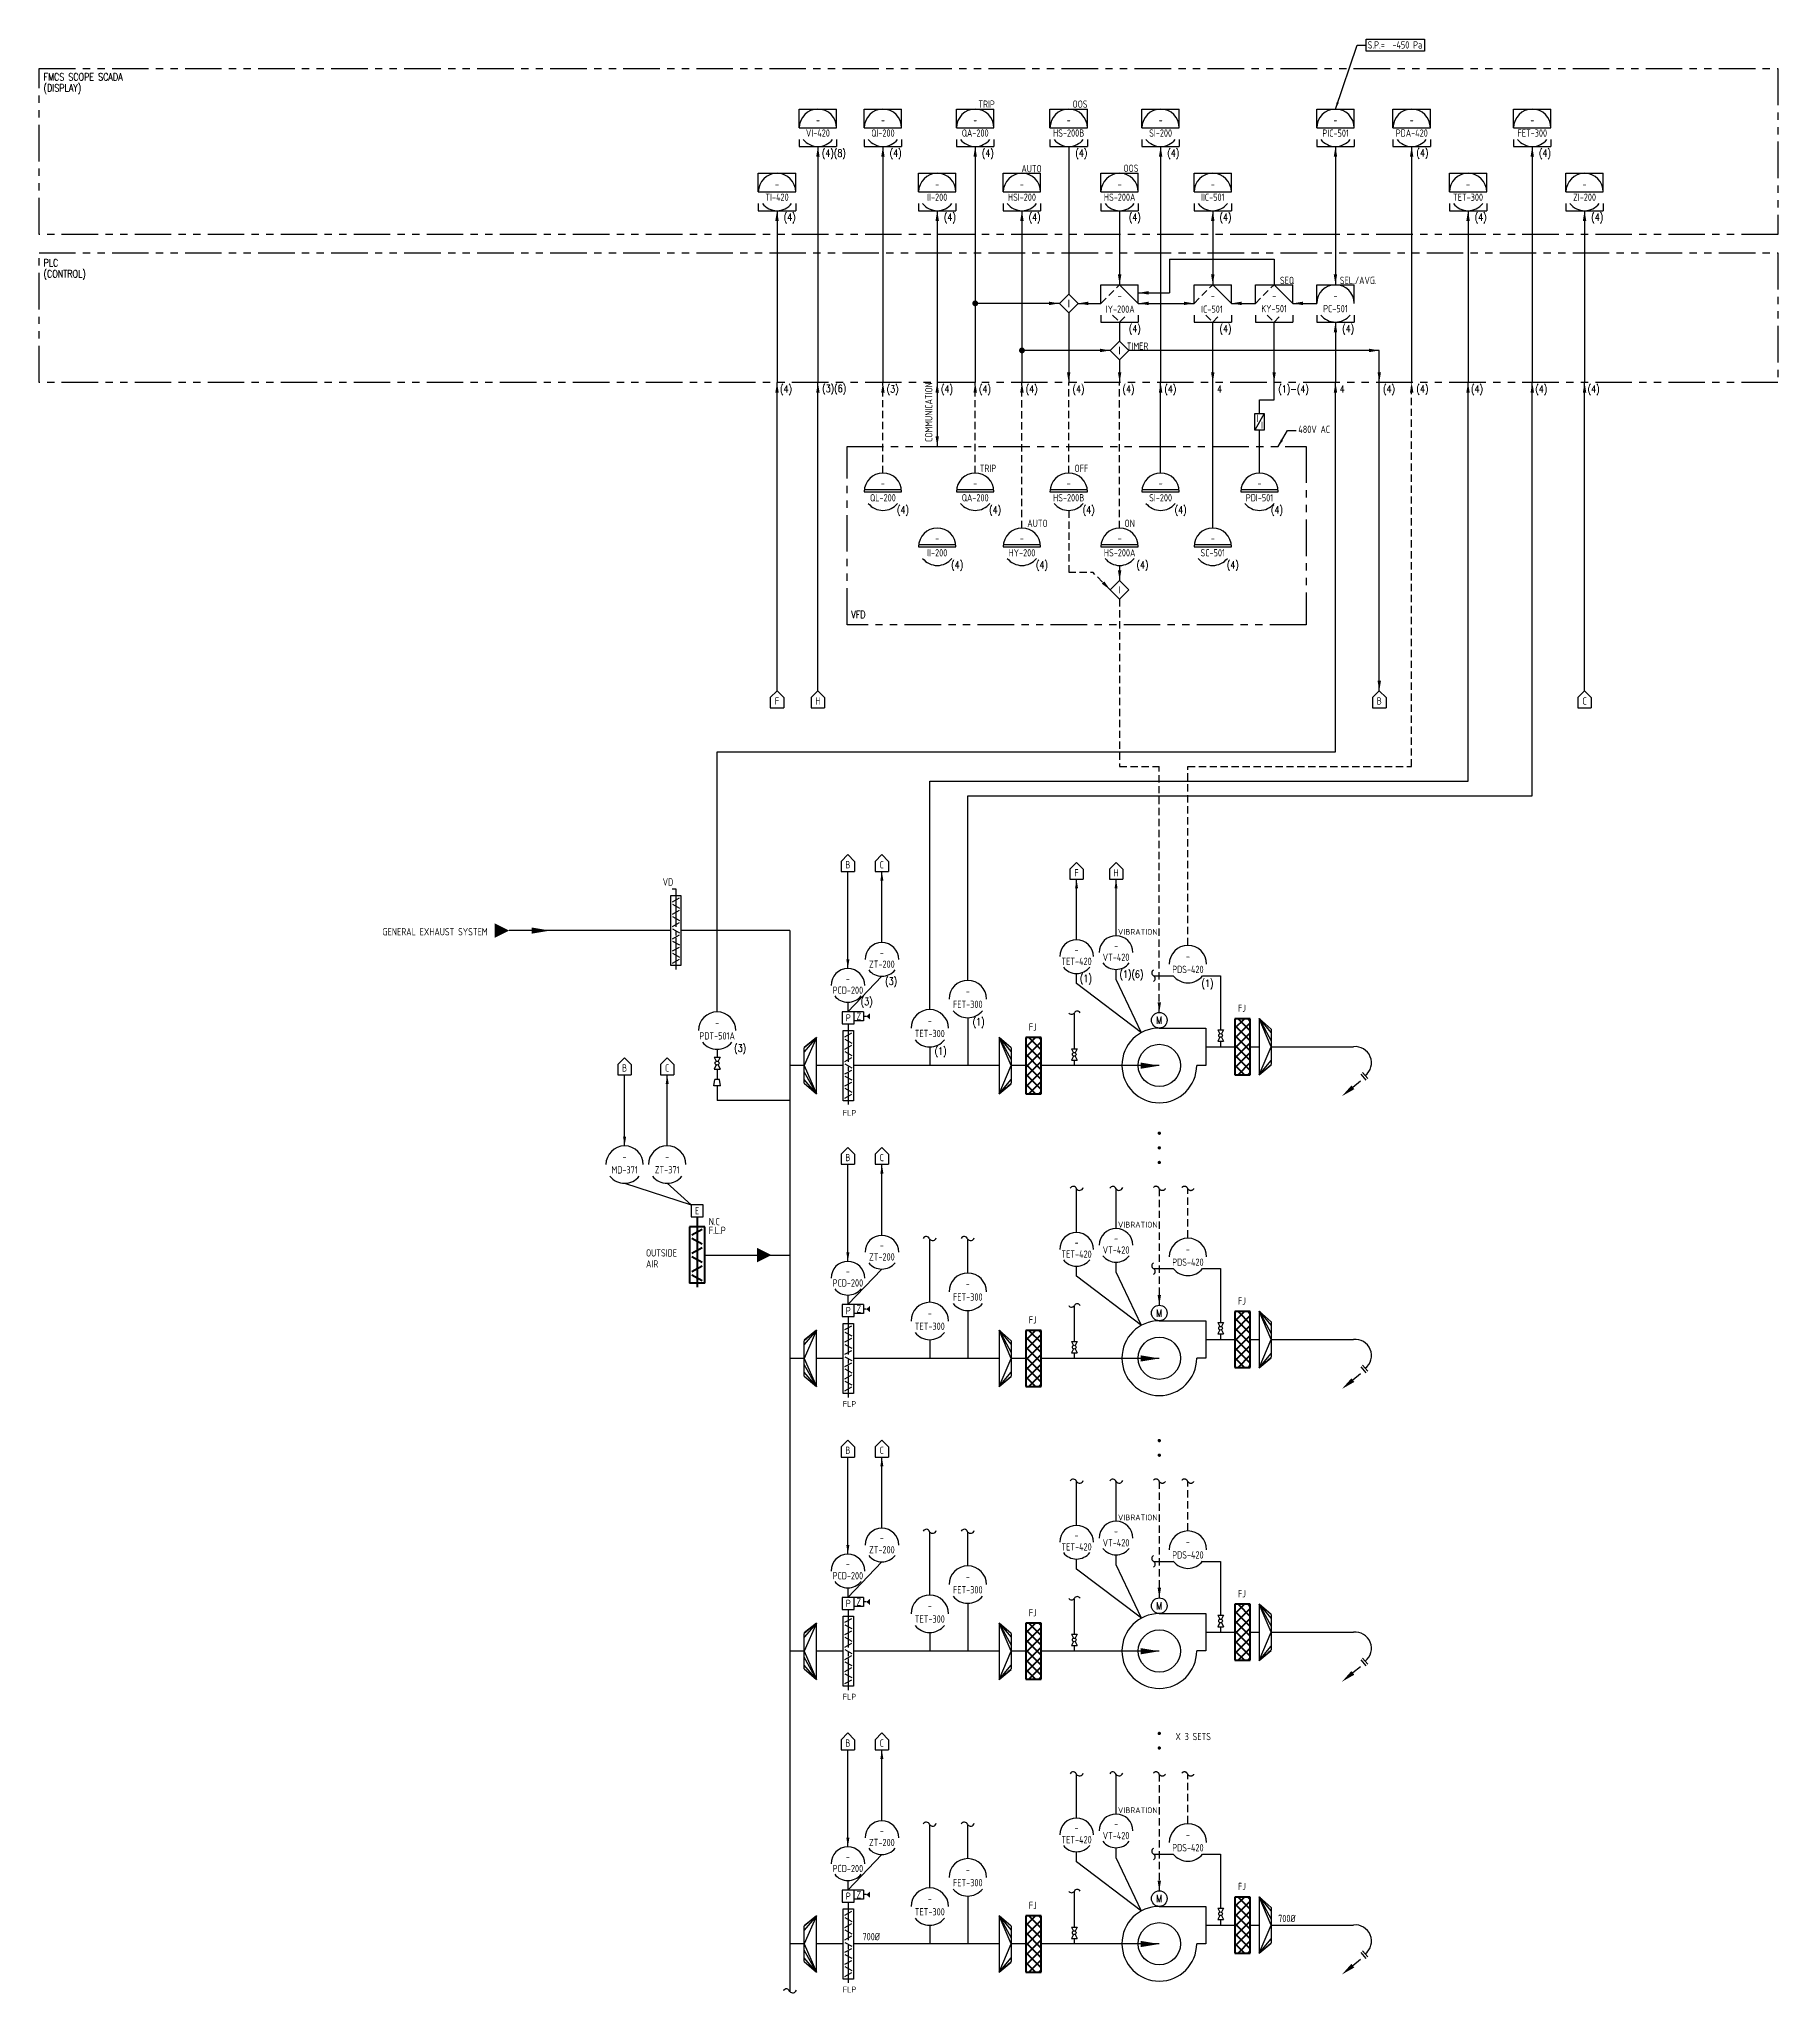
# Model space of a CAD drawing. Header units: millimetres. Extents: x -877 to -282, y -100 to 569.
import ezdxf
from ezdxf.enums import TextEntityAlignment as Align

# ---------------------------------------------------------------- set-up
doc = ezdxf.new("R2010")
doc.units = ezdxf.units.MM
doc.header["$LTSCALE"] = 10
doc.linetypes.add('HIDDEN', pattern=[0.375, 0.25, -0.125])
doc.linetypes.add('PHANTOM', pattern=[2.5, 1.25, -0.25, 0.25, -0.25, 0.25, -0.25])
doc.layers.get('defpoints').update_dxf_attribs({"color": 1})
for name, color, linetype in [('E-SR-TXT', 4, 'Continuous'), ('I-INST', 160, 'Continuous'), ('I-INST-TAG', 3, 'Continuous'), ('I-MEQPM', 2, 'Continuous'), ('I-MEQPM-COMP', 2, 'Continuous'), ('I-MMPIPE-DUCT', 140, 'Continuous'), ('I-MSPIPE-DUCT', 3, 'Continuous'), ('I-MTEXT', 3, 'Continuous'), ('I-PANL', 6, 'PHANTOM'), ('I-SGNL-ELECA', 3, 'FM-AUDIO_LINE'), ('I-SGNL-ELECC', 2, 'FM-D_LINE'), ('I-SGNL-ELECD', 11, 'HIDDEN'), ('I-SGNL-SOFT', 3, 'FM-O-LINE1'), ('M-EX-DP', 2, 'Continuous'), ('M-EX-VALVE', 2, 'Continuous'), ('M-EXHS-EQPM', 22, 'Continuous'), ('M-EXHS-TEXT', 4, 'Continuous'), ('NOTETEXT', 4, 'Continuous'), ('PANL-LCNT', 4, 'PHANTOM'), ('U-EX-DAMP', 2, 'Continuous'), ('界面', 4, 'Continuous')]:
    doc.layers.add(name, color=color, linetype=linetype)
doc.styles.add('AA-TXT', font='isocp.shx', dxfattribs={"width": 0.8, "bigfont": 'chineset.shx'})
doc.styles.add('BB-TXT', font='romand.shx', dxfattribs={"width": 0.8, "bigfont": 'CHINA.shx'})
doc.styles.add('dim-txt', font='isocp.shx', dxfattribs={"width": 0.7, "bigfont": 'CHINESET.shx'})
doc.styles.add('ROMANS', font='romans.shx', dxfattribs={"width": 0.8})
doc.styles.add('STDTEXT', font='romans.shx')
doc.linetypes.add('FM-AUDIO_LINE', pattern='A,0.8,-0.1,["A",AA-TXT,S=0.2,R=0,X=0,Y=-0.1],-0.25', length=1.15)
doc.linetypes.add('FM-D_LINE', pattern='A,0.8,-0.1,["D",AA-TXT,S=0.2,R=0,X=0,Y=-0.1],-0.25', length=1.15)
doc.linetypes.add('FM-O-LINE1', pattern='A,0.8,-0.1,[133,ltypeshp.shx,S=0.1,R=0,X=-0.1,Y=0],-0.1', length=1)
doc.dimstyles.new('adim-10', dxfattribs={"dimscale": 10, "dimtxt": 0.25, "dimasz": 0.25, "dimexe": 0.1, "dimexo": 0.5, "dimgap": 0.15, "dimtad": 0, "dimdec": 4, "dimtxsty": 'dim-txt', "dimcen": 2.5, "dimclrd": 256, "dimclre": 256, "dimclrt": 256, "dimadec": 0, "dimazin": 0, "dimtfac": 1, "dimtmove": 0, "dimatfit": 3, "dimfxl": 1, "dimarcsym": 0})

msp = doc.modelspace()

# ---------------------------------------------------------------- texts
at = {"layer": 'E-SR-TXT', "style": 'AA-TXT', "width": 0.8}
msp.add_text('COMMUNICATION', height=2.5, rotation=90, dxfattribs=at).set_placement((-572.43, 430.9), align=Align.MIDDLE_LEFT)
at = {"layer": 'I-INST-TAG', "style": 'AA-TXT', "width": 0.8}
msp.add_text('S.P.=  -450 Pa', height=2.5, dxfattribs=at).set_placement((-422.19, 566.78), align=Align.MIDDLE_LEFT)
at = {"layer": 'I-INST-TAG', "width": 0.8}
for s, style, p in [('TRIP', 'AA-TXT', (-552.64, 546.53)), ('OOS', 'AA-TXT', (-520.64, 546.53)), ('VI-420', 'AA-TXT', (-610.37, 536.62)), ('-', 'AA-TXT', (-610.37, 541.06)), ('QI-200', 'AA-TXT', (-588.12, 536.62)), ('-', 'AA-TXT', (-588.12, 541.06)), ('QA-200', 'AA-TXT', (-556.53, 536.62)), ('-', 'AA-TXT', (-556.53, 541.06)), ('HS-200B', 'AA-TXT', (-524.53, 536.62)), ('-', 'AA-TXT', (-524.53, 541.06)), ('SI-200', 'AA-TXT', (-493.06, 536.62)), ('-', 'AA-TXT', (-493.06, 541.06)), ('PIC-501', 'AA-TXT', (-433.14, 536.59)), ('-', 'AA-TXT', (-433.21, 541.06)), ('PDA-420', 'AA-TXT', (-407.09, 536.62)), ('-', 'AA-TXT', (-407.13, 541.06)), ('FET-300', 'AA-TXT', (-365.84, 536.62)), ('-', 'AA-TXT', (-365.84, 541.06)), ('AUTO', 'AA-TXT', (-537.23, 524.44)), ('OOS', 'AA-TXT', (-503.2, 524.57)), ('TI-420', 'AA-TXT', (-624.37, 514.66)), ('-', 'AA-TXT', (-624.37, 519.1)), ('II-200', 'AA-TXT', (-569.53, 514.66)), ('-', 'AA-TXT', (-569.53, 519.1)), ('HSI-200', 'AA-TXT', (-540.53, 514.66)), ('-', 'AA-TXT', (-540.53, 519.1)), ('HS-200A', 'AA-TXT', (-507.09, 514.66)), ('-', 'AA-TXT', (-507.09, 519.1)), ('IIC-501', 'AA-TXT', (-475.21, 514.66)), ('-', 'AA-TXT', (-475.21, 519.1)), ('TET-300', 'AA-TXT', (-387.83, 514.66)), ('-', 'AA-TXT', (-387.83, 519.1)), ('ZI-200', 'AA-TXT', (-347.94, 514.66)), ('-', 'AA-TXT', (-347.94, 519.1)), ('SEQ', 'AA-TXT', (-449.78, 486.19)), ('SEL./AVG.', 'AA-TXT', (-425.4, 486.19)), ('I', 'ROMANS', (-524.53, 478.32)), ('IY-200A', 'AA-TXT', (-506.9, 476.35)), ('-', 'AA-TXT', (-507.09, 480.98)), ('IC-501', 'AA-TXT', (-475.47, 476.35)), ('-', 'AA-TXT', (-475.21, 480.98)), ('KY-501', 'AA-TXT', (-454.21, 476.53)), ('-', 'AA-TXT', (-454.15, 480.98)), ('PC-501', 'AA-TXT', (-433.21, 476.53)), ('-', 'AA-TXT', (-433.21, 480.98)), ('I', 'ROMANS', (-507.09, 462.21)), ('TIMER', 'AA-TXT', (-500.96, 463.68)), ('I', 'AA-TXT', (-459.86, 438.99)), ('I', 'AA-TXT', (-458.34, 436.66)), ('-', 'AA-TXT', (-588.12, 416.77)), ('-', 'AA-TXT', (-556.53, 416.77)), ('-', 'AA-TXT', (-524.53, 416.77)), ('-', 'AA-TXT', (-493.06, 416.77)), ('-', 'AA-TXT', (-459.21, 416.77)), ('QL-200', 'AA-TXT', (-588.12, 411.79)), ('QA-200', 'AA-TXT', (-556.53, 411.79)), ('HS-200B', 'AA-TXT', (-524.53, 411.79)), ('SI-200', 'AA-TXT', (-493.06, 411.79)), ('PDI-501', 'AA-TXT', (-459.21, 411.79)), ('-', 'AA-TXT', (-569.53, 397.94)), ('-', 'AA-TXT', (-540.53, 397.94)), ('-', 'AA-TXT', (-507.09, 397.94)), ('-', 'AA-TXT', (-475.21, 397.94)), ('II-200', 'AA-TXT', (-569.53, 392.96)), ('HY-200', 'AA-TXT', (-540.53, 392.96)), ('HS-200A', 'AA-TXT', (-507.09, 392.96)), ('SC-501', 'AA-TXT', (-475.21, 392.96)), ('I', 'AA-TXT', (-507.09, 380.28)), ('F', 'AA-TXT', (-624.38, 342.24)), ('H', 'AA-TXT', (-610.38, 342.24)), ('B', 'AA-TXT', (-418.22, 342.24)), ('C', 'AA-TXT', (-347.95, 342.24)), ('B', 'AA-TXT', (-600.13, 286.2)), ('C', 'AA-TXT', (-588.5, 286.2)), ('F', 'AA-TXT', (-521.84, 283.43)), ('H', 'AA-TXT', (-508.31, 283.43)), ('-', 'AA-TXT', (-588.48, 256.17)), ('TET-420', 'AA-TXT', (-521.84, 253.14)), ('-', 'AA-TXT', (-521.84, 257.14)), ('VT-420', 'AA-TXT', (-508.31, 254.54)), ('-', 'AA-TXT', (-508.31, 258.54)), ('-', 'AA-TXT', (-483.72, 254.83)), ('ZT-200', 'AA-TXT', (-588.48, 252.17)), ('PDS-420', 'AA-TXT', (-483.72, 250.38)), ('PCD-200', 'AA-TXT', (-600.12, 243.27)), ('-', 'AA-TXT', (-600.12, 247.27)), ('-', 'AA-TXT', (-559.07, 242.89)), ('P', 'AA-TXT', (-599.97, 233.8)), ('Z', 'AA-TXT', (-596.37, 234.31)), ('FET-300', 'AA-TXT', (-559.07, 238.44)), ('PDT-501A', 'AA-TXT', (-644.87, 227.63)), ('-', 'AA-TXT', (-644.87, 232.07)), ('TET-300', 'AA-TXT', (-572.08, 228.44)), ('-', 'AA-TXT', (-572.08, 232.89)), ('B', 'AA-TXT', (-676.57, 216.64)), ('C', 'AA-TXT', (-661.98, 216.64)), ('B', 'AA-TXT', (-600.13, 185.99)), ('C', 'AA-TXT', (-588.5, 185.99)), ('MD-371', 'AA-TXT', (-676.55, 181.77)), ('-', 'AA-TXT', (-676.55, 186.21)), ('ZT-371', 'AA-TXT', (-661.97, 181.79)), ('-', 'AA-TXT', (-661.97, 186.23)), ('E', 'AA-TXT', (-651.73, 167.76)), ('-', 'AA-TXT', (-588.48, 155.96)), ('TET-420', 'AA-TXT', (-521.84, 152.93)), ('-', 'AA-TXT', (-521.84, 156.93)), ('VT-420', 'AA-TXT', (-508.31, 154.34)), ('-', 'AA-TXT', (-508.31, 158.33)), ('-', 'AA-TXT', (-483.72, 154.62)), ('ZT-200', 'AA-TXT', (-588.48, 151.97)), ('PDS-420', 'AA-TXT', (-483.72, 150.18)), ('PCD-200', 'AA-TXT', (-600.12, 143.07)), ('-', 'AA-TXT', (-600.12, 147.06)), ('-', 'AA-TXT', (-559.07, 142.68)), ('P', 'AA-TXT', (-599.97, 133.59)), ('Z', 'AA-TXT', (-596.37, 134.11)), ('FET-300', 'AA-TXT', (-559.07, 138.24)), ('TET-300', 'AA-TXT', (-572.08, 128.24)), ('-', 'AA-TXT', (-572.08, 132.68)), ('B', 'AA-TXT', (-600.13, 85.79)), ('C', 'AA-TXT', (-588.5, 85.79)), ('-', 'AA-TXT', (-588.48, 55.76)), ('TET-420', 'AA-TXT', (-521.84, 52.73)), ('-', 'AA-TXT', (-521.84, 56.73)), ('VT-420', 'AA-TXT', (-508.31, 54.13)), ('-', 'AA-TXT', (-508.31, 58.13)), ('-', 'AA-TXT', (-483.72, 54.42)), ('ZT-200', 'AA-TXT', (-588.48, 51.76)), ('PDS-420', 'AA-TXT', (-483.72, 49.98)), ('PCD-200', 'AA-TXT', (-600.12, 42.86)), ('-', 'AA-TXT', (-600.12, 46.86)), ('-', 'AA-TXT', (-559.07, 42.48)), ('P', 'AA-TXT', (-599.97, 33.39)), ('Z', 'AA-TXT', (-596.37, 33.9)), ('FET-300', 'AA-TXT', (-559.07, 38.04)), ('TET-300', 'AA-TXT', (-572.08, 28.04)), ('-', 'AA-TXT', (-572.08, 32.48))]:
    msp.add_text(s, height=2.5, dxfattribs=dict(at, style=style)).set_placement(p, align=Align.MIDDLE)
at = {"layer": 'I-INST-TAG', "style": 'STDTEXT', "width": 0.8}
for s, p in [('(4)(8)', (-600.79, 531.01)), ('(4)', (-581.72, 531.01)), ('(4)', (-550.13, 531.01)), ('(4)', (-518.13, 531.01)), ('(4)', (-486.66, 531.01)), ('(4)', (-359.44, 531.01)), ('(4)', (-617.97, 509.05)), ('(4)', (-563.13, 509.05)), ('(4)', (-534.13, 509.05)), ('(4)', (-499.84, 509.05)), ('(4)', (-468.81, 509.05)), ('(4)', (-381.43, 509.05)), ('(4)', (-341.54, 509.05)), ('(4)', (-499.84, 470.92)), ('(4)', (-468.81, 470.92)), ('(4)', (-426.81, 470.92)), ('(4)', (-579.21, 408.92)), ('(4)', (-547.62, 408.92)), ('(4)', (-515.62, 408.92)), ('(4)', (-484.15, 408.92)), ('(4)', (-451.19, 408.92)), ('(4)', (-560.62, 390.1)), ('(4)', (-531.62, 390.1)), ('(4)', (-497.21, 390.1)), ('(4)', (-466.3, 390.1)), ('(3)', (-591.61, 240.64)), ('(1)', (-474.98, 246.86)), ('(3)', (-634.91, 224.7))]:
    msp.add_text(s, height=2.5, dxfattribs=at).set_placement(p, align=Align.TOP_RIGHT)
for s, p in [('(4)', (-405.5, 531.09)), ('(4)', (-623.34, 450.27)), ('(3)(6)', (-608.9, 450.44)), ('(3)', (-586.84, 450.27)), ('(4)', (-568.26, 450.27)), ('(4)', (-555.26, 450.27)), ('(4)', (-539.25, 450.27)), ('(4)', (-523.24, 450.27)), ('(4)', (-506.09, 450.27)), ('(1)-(4)', (-452.79, 450.27)), ('4', (-431.79, 450.27)), ('(4)', (-416.92, 450.27)), ('(4)', (-405.5, 450.34)), ('(4)', (-386.8, 450.27)), ('(4)', (-364.81, 450.27)), ('(4)', (-346.9, 450.27)), ('(3)', (-587.33, 247.59)), ('(1)', (-520.69, 248.56)), ('(1)(6)', (-507.15, 249.96)), ('(1)', (-557.41, 233.65)), ('(1)', (-570.42, 223.65))]:
    msp.add_text(s, height=2.5, dxfattribs=at).set_placement(p, align=Align.TOP_LEFT)
at = {"layer": 'I-INST-TAG', "width": 0.8}
for s, style, p in [('480V AC', 'AA-TXT', (-445.93, 433.96)), ('TRIP', 'AA-TXT', (-554.97, 420.62)), ('OFF', 'AA-TXT', (-522.51, 420.62)), ('AUTO', 'AA-TXT', (-538.69, 401.79)), ('ON', 'AA-TXT', (-505.39, 401.79)), ('VFD ', 'BB-TXT', (-598.95, 370.57))]:
    msp.add_text(s, height=2.5, dxfattribs=dict(at, style=style)).set_placement(p)
at = {"layer": 'I-INST-TAG', "style": 'AA-TXT'}
for s, p in [('VIBRATION', (-507.66, 262.22)), ('FLP', (-601.87, 200.27)), ('VIBRATION', (-507.66, 162.01)), ('FLP', (-601.87, 100.65)), ('VIBRATION', (-507.66, 61.81)), ('FLP', (-601.87, 0.45))]:
    msp.add_text(s, height=2, dxfattribs=at).set_placement(p)
at = {"layer": 'I-INST-TAG', "color": 252, "style": 'AA-TXT', "width": 0.8}
for s, p in [('B', (-600.13, -14.42)), ('C', (-588.5, -14.42)), ('-', (-588.48, -44.44)), ('TET-420', (-521.84, -47.48)), ('-', (-521.84, -43.48)), ('VT-420', (-508.31, -46.07)), ('-', (-508.31, -42.07)), ('-', (-483.72, -45.78)), ('-', (-600.12, -53.34)), ('ZT-200', (-588.48, -48.44)), ('PDS-420', (-483.72, -50.23)), ('PCD-200', (-600.12, -57.34)), ('-', (-559.07, -57.73)), ('P', (-599.97, -66.81)), ('Z', (-596.37, -66.3)), ('FET-300', (-559.07, -62.17)), ('TET-300', (-572.08, -72.17)), ('-', (-572.08, -67.73))]:
    msp.add_text(s, height=2.5, dxfattribs=at).set_placement(p, align=Align.MIDDLE)
at = {"layer": 'I-INST-TAG', "color": 252, "style": 'AA-TXT'}
for s, p in [('VIBRATION', (-507.66, -38.39)), ('FLP', (-601.87, -99.75))]:
    msp.add_text(s, height=2, dxfattribs=at).set_placement(p)
at = {"layer": 'I-MMPIPE-DUCT', "style": 'AA-TXT', "width": 0.8}
for s, p in [('OUTSIDE', (-669.21, 152.09)), ('AIR', (-669.21, 148.34))]:
    msp.add_text(s, height=2.5, dxfattribs=at).set_placement(p)
at = {"layer": 'I-MTEXT', "style": 'STDTEXT', "text_generation_flag": 4, "width": 0.8}
for p in [(-493.51, 232.98), (-493.51, 132.77), (-493.51, 32.57)]:
    msp.add_text('M', height=2.5, rotation=180, dxfattribs=at).set_placement(p, align=Align.MIDDLE)
at = {"layer": 'I-MTEXT', "color": 252, "style": 'STDTEXT', "text_generation_flag": 4, "width": 0.8}
msp.add_text('M', height=2.5, rotation=180, dxfattribs=at).set_placement((-493.51, -67.63), align=Align.MIDDLE)
at = {"layer": 'I-SGNL-ELECA', "style": 'STDTEXT', "width": 0.8}
for s, p in [('(4)', (-491.77, 450.27)), ('4', (-473.79, 450.27))]:
    msp.add_text(s, height=2.5, dxfattribs=at).set_placement(p, align=Align.TOP_LEFT)
at = {"layer": 'M-EXHS-TEXT', "style": 'AA-TXT', "width": 0.8}
for s, p in [('VD', (-663.51, 279.05)), ('FJ', (-466.59, 235.85)), ('FJ', (-538.17, 229.37)), ('N.C', (-647.73, 162.82)), ('F.L.P', (-647.73, 159.82)), ('FJ', (-466.59, 135.64)), ('FJ', (-538.17, 129.17)), ('FJ', (-466.59, 35.44)), ('FJ', (-538.17, 28.96))]:
    msp.add_text(s, height=2.5, dxfattribs=at).set_placement(p)
at = {"layer": 'M-EXHS-TEXT', "color": 252, "style": 'AA-TXT', "width": 0.8}
for s, p in [('FJ', (-466.59, -64.76)), ('FJ', (-538.17, -71.24)), ('700%%C', (-452.82, -75.7)), ('700%%C', (-595.13, -81.92))]:
    msp.add_text(s, height=2.5, dxfattribs=at).set_placement(p)
at = {"layer": 'NOTETEXT', "color": 252, "style": 'AA-TXT', "width": 0.8}
msp.add_text('X 3 SETS', height=2.5, dxfattribs=at).set_placement((-487.98, -13.43))
at = {"layer": 'PANL-LCNT', "style": 'BB-TXT', "width": 0.8}
for s, p in [('FMCS SCOPE SCADA', (-875.46, 554.58)), ('(DISPLAY)', (-875.46, 550.8)), ('(CONTROL)', (-875.46, 487.19)), ('PLC', (-875.46, 490.96))]:
    msp.add_text(s, height=2.5, dxfattribs=at).set_placement(p)
at = {"layer": '界面', "style": 'AA-TXT', "width": 0.8}
msp.add_text('GENERAL EXHAUST SYSTEM', height=2.5, dxfattribs=at).set_placement((-759.39, 262.01))

# ---------------------------------------------------------------- blocks, each defined once
blk = doc.blocks.new('A$C25D17942')
at = {"layer": 'defpoints'}
for p in [(0, -3.75), (0, -8.19)]:
    blk.add_point(p, dxfattribs=at)
at = {"layer": 'I-INST'}
for start, end in [(0, 180), (218.48923, 321.51077)]:
    blk.add_arc((0, -6.4), 6.4, start, end, dxfattribs=at)
blk = doc.blocks.new('A$C23AD5D27')
at = {"layer": 'defpoints'}
for p in [(0, 9.05), (0, 4.61)]:
    blk.add_point(p, dxfattribs=at)
at = {"layer": 'I-INST'}
for p, q in [((-6.4, 12.8), (6.4, 12.8)), ((-6.4, 6.4), (-6.4, 12.8)), ((6.4, 6.4), (6.4, 12.8)), ((-6.4, 2.42), (-6.4, 0)), ((6.4, 2.42), (6.4, 0)), ((-6.4, 0), (6.4, 0))]:
    blk.add_line(p, q, dxfattribs=at)
at = {"layer": 'I-INST', "linetype": 'Continuous'}
blk.add_line((-6.4, 6.4), (6.4, 6.4), dxfattribs=at)
at = {"layer": 'I-INST'}
for start, end in [(0, 180), (218.48923, 321.51077)]:
    blk.add_arc((0, 6.4), 6.4, start, end, dxfattribs=at)
blk = doc.blocks.new('A$C3C003CA9')
at = {"layer": 'defpoints'}
for p in [(0, 9.05), (0, 4.61)]:
    blk.add_point(p, dxfattribs=at)
at = {"layer": 'I-INST'}
for p, q in [((-6.4, 12.8), (6.4, 12.8)), ((-6.4, 6.4), (-6.4, 12.8)), ((0, 12.8), (6.4, 6.4)), ((6.4, 6.4), (6.4, 12.8)), ((-6.4, 2.42), (-6.4, 0)), ((-6.4, 0), (6.4, 0)), ((6.4, 2.42), (6.4, 0))]:
    blk.add_line(p, q, dxfattribs=at)
at = {"layer": 'I-INST', "linetype": 'HIDDEN'}
for p, q in [((-6.4, 6.4), (0, 12.8)), ((-2.42, 2.42), (0, 0)), ((0, 0), (2.42, 2.42))]:
    blk.add_line(p, q, dxfattribs=at)
blk = doc.blocks.new('A$C69555BEA')
at = {"layer": 'defpoints'}
for p in [(0, 9.05), (0, 4.61)]:
    blk.add_point(p, dxfattribs=at)
at = {"layer": 'I-INST'}
for p, q in [((-6.4, 12.8), (6.4, 12.8)), ((-6.4, 6.4), (-6.4, 12.8)), ((6.4, 6.4), (6.4, 12.8)), ((-6.4, 2.42), (-6.4, 0)), ((6.4, 2.42), (6.4, 0)), ((-6.4, 0), (6.4, 0))]:
    blk.add_line(p, q, dxfattribs=at)
for start, end in [(0, 180), (218.48923, 321.51077)]:
    blk.add_arc((0, 6.4), 6.4, start, end, dxfattribs=at)
blk = doc.blocks.new('A$C797F6660')
at = {"layer": 'defpoints'}
for p in [(0, -3.48), (0, -8.46)]:
    blk.add_point(p, dxfattribs=at)
at = {"layer": 'I-INST', "linetype": 'Continuous'}
for p, q in [((-6.4, -6.4), (6.4, -6.4)), ((-6.36, -5.65), (6.36, -5.65))]:
    blk.add_line(p, q, dxfattribs=at)
at = {"layer": 'I-INST'}
for start, end in [(0, 180), (218.48923, 321.51077)]:
    blk.add_arc((0, -6.4), 6.4, start, end, dxfattribs=at)
blk = doc.blocks.new('A$C67844AE1')
at = {"layer": 'I-INST'}
for p, q in [((0, 5.79), (-2.3, 3.48)), ((-2.3, 3.48), (-2.3, 0)), ((-2.3, 0), (2.3, 0)), ((2.3, 3.48), (0, 5.79)), ((2.3, 3.48), (2.3, 0))]:
    blk.add_line(p, q, dxfattribs=at)

# ---------------------------------------------------------------- hatches: boundary and pattern name
at = {"layer": 'I-MEQPM-COMP', "lineweight": 100}
h = msp.add_hatch(dxfattribs=at)
h.set_pattern_fill('ANSI31', color=256, scale=0.75525, angle=90, style=0)
h.set_pattern_definition([(135, (704.482, -1714.103), (-1.6955846, -1.6955846), [])])
h.paths.add_polyline_path([(-462.36, 233.5), (-467.61, 233.5), (-467.61, 214.32), (-462.36, 214.32)])
h = msp.add_hatch(dxfattribs=at)
h.set_pattern_fill('ANSI31', color=256, scale=0.75525, angle=90, style=0)
h.set_pattern_definition([(225, (704.482, 2161.9238), (-1.6955846, 1.6955846), [])])
h.paths.add_polyline_path([(-462.36, 214.32), (-467.61, 214.32), (-467.61, 233.5), (-462.36, 233.5)])
h = msp.add_hatch(dxfattribs=at)
h.set_pattern_fill('ANSI31', color=256, scale=0.75525, angle=90, style=0)
h.set_pattern_definition([(135, (632.9003, -1720.5818), (-1.6955846, -1.6955846), [])])
h.paths.add_polyline_path([(-533.94, 227.02), (-539.19, 227.02), (-539.19, 207.84), (-533.94, 207.84)])
h = msp.add_hatch(dxfattribs=at)
h.set_pattern_fill('ANSI31', color=256, scale=0.75525, angle=90, style=0)
h.set_pattern_definition([(225, (632.9003, 2155.445), (-1.6955846, 1.6955846), [])])
h.paths.add_polyline_path([(-533.94, 207.84), (-539.19, 207.84), (-539.19, 227.02), (-533.94, 227.02)])
h = msp.add_hatch(dxfattribs=at)
h.set_pattern_fill('ANSI31', color=256, scale=0.75525, angle=90, style=0)
h.set_pattern_definition([(135, (704.482, -1814.307), (-1.6955846, -1.6955846), [])])
h.paths.add_polyline_path([(-462.36, 133.29), (-467.61, 133.29), (-467.61, 114.12), (-462.36, 114.12)])
h = msp.add_hatch(dxfattribs=at)
h.set_pattern_fill('ANSI31', color=256, scale=0.75525, angle=90, style=0)
h.set_pattern_definition([(225, (704.482, 2061.7196), (-1.6955846, 1.6955846), [])])
h.paths.add_polyline_path([(-462.36, 114.12), (-467.61, 114.12), (-467.61, 133.29), (-462.36, 133.29)])
h = msp.add_hatch(dxfattribs=at)
h.set_pattern_fill('ANSI31', color=256, scale=0.75525, angle=90, style=0)
h.set_pattern_definition([(135, (632.9003, -1820.786), (-1.6955846, -1.6955846), [])])
h.paths.add_polyline_path([(-533.94, 126.82), (-539.19, 126.82), (-539.19, 107.64), (-533.94, 107.64)])
h = msp.add_hatch(dxfattribs=at)
h.set_pattern_fill('ANSI31', color=256, scale=0.75525, angle=90, style=0)
h.set_pattern_definition([(225, (632.9003, 2055.2407), (-1.6955846, 1.6955846), [])])
h.paths.add_polyline_path([(-533.94, 107.64), (-539.19, 107.64), (-539.19, 126.82), (-533.94, 126.82)])
h = msp.add_hatch(dxfattribs=at)
h.set_pattern_fill('ANSI31', color=256, scale=0.75525, angle=90, style=0)
h.set_pattern_definition([(135, (704.482, -1914.5113), (-1.6955846, -1.6955846), [])])
h.paths.add_polyline_path([(-462.36, 33.09), (-467.61, 33.09), (-467.61, 13.91), (-462.36, 13.91)])
h = msp.add_hatch(dxfattribs=at)
h.set_pattern_fill('ANSI31', color=256, scale=0.75525, angle=90, style=0)
h.set_pattern_definition([(225, (704.482, 1961.5154), (-1.6955846, 1.6955846), [])])
h.paths.add_polyline_path([(-462.36, 13.91), (-467.61, 13.91), (-467.61, 33.09), (-462.36, 33.09)])
h = msp.add_hatch(dxfattribs=at)
h.set_pattern_fill('ANSI31', color=256, scale=0.75525, angle=90, style=0)
h.set_pattern_definition([(135, (632.9003, -1920.9902), (-1.6955846, -1.6955846), [])])
h.paths.add_polyline_path([(-533.94, 26.61), (-539.19, 26.61), (-539.19, 7.43), (-533.94, 7.43)])
h = msp.add_hatch(dxfattribs=at)
h.set_pattern_fill('ANSI31', color=256, scale=0.75525, angle=90, style=0)
h.set_pattern_definition([(225, (632.9003, 1955.0365), (-1.6955846, 1.6955846), [])])
h.paths.add_polyline_path([(-533.94, 7.43), (-539.19, 7.43), (-539.19, 26.61), (-533.94, 26.61)])
h = msp.add_hatch(dxfattribs=at)
h.set_pattern_fill('ANSI31', color=252, scale=0.75525, angle=90, style=0)
h.set_pattern_definition([(135, (704.482, -2014.7155), (-1.6955846, -1.6955846), [])])
h.paths.add_polyline_path([(-462.36, -67.11), (-467.61, -67.11), (-467.61, -86.29), (-462.36, -86.29)])
h = msp.add_hatch(dxfattribs=at)
h.set_pattern_fill('ANSI31', color=252, scale=0.75525, angle=90, style=0)
h.set_pattern_definition([(225, (704.482, 1861.3112), (-1.6955846, 1.6955846), [])])
h.paths.add_polyline_path([(-462.36, -86.29), (-467.61, -86.29), (-467.61, -67.11), (-462.36, -67.11)])
h = msp.add_hatch(dxfattribs=at)
h.set_pattern_fill('ANSI31', color=252, scale=0.75525, angle=90, style=0)
h.set_pattern_definition([(135, (632.9003, -2021.1944), (-1.6955846, -1.6955846), [])])
h.paths.add_polyline_path([(-533.94, -73.59), (-539.19, -73.59), (-539.19, -92.77), (-533.94, -92.77)])
h = msp.add_hatch(dxfattribs=at)
h.set_pattern_fill('ANSI31', color=252, scale=0.75525, angle=90, style=0)
h.set_pattern_definition([(225, (632.9003, 1854.8323), (-1.6955846, 1.6955846), [])])
h.paths.add_polyline_path([(-533.94, -92.77), (-539.19, -92.77), (-539.19, -73.59), (-533.94, -73.59)])

# ---------------------------------------------------------------- linework, layer by layer
at = {"layer": 'I-INST'}
for p, q in [((-530.93, 538.41), (-518.13, 538.41)), ((-513.49, 516.45), (-500.69, 516.45)), ((-524.53, 481.52), (-527.73, 478.32)), ((-521.33, 478.32), (-524.53, 481.52)), ((-527.73, 478.32), (-524.53, 475.12)), ((-524.53, 475.12), (-521.33, 478.32)), ((-507.09, 465.41), (-510.29, 462.21)), ((-510.29, 462.21), (-507.09, 459.01)), ((-503.89, 462.21), (-507.09, 465.41)), ((-507.09, 459.01), (-503.89, 462.21)), ((-457.61, 440.58), (-460.81, 434.94)), ((-507.09, 383.48), (-510.29, 380.28)), ((-503.89, 380.28), (-507.09, 383.48)), ((-510.29, 380.28), (-507.09, 377.08)), ((-507.09, 377.08), (-503.89, 380.28)), ((-588.48, 248.02), (-600.12, 235.86)), ((-495.5, 248.19), (-488.73, 248.19)), ((-478.71, 248.19), (-472.53, 248.19)), ((-472.53, 248.19), (-472.53, 229.72)), ((-594.82, 235.86), (-602.03, 235.86)), ((-602.03, 235.86), (-602.03, 231.74)), ((-600.12, 239.12), (-600.12, 235.86)), ((-597.91, 231.74), (-597.91, 235.86)), ((-594.82, 235.86), (-594.82, 232.77)), ((-593.85, 234.31), (-594.82, 234.31)), ((-522.64, 235.45), (-522.64, 223.24)), ((-602.03, 231.74), (-597.91, 231.74)), ((-594.82, 232.77), (-597.91, 232.77)), ((-472.53, 225.83), (-472.53, 223.83)), ((-522.64, 219.35), (-522.64, 217.35)), ((-653.78, 169.82), (-653.78, 165.71)), ((-649.67, 169.82), (-653.78, 169.82)), ((-649.67, 165.71), (-649.67, 169.82)), ((-653.78, 165.71), (-649.67, 165.71)), ((-588.48, 147.82), (-600.12, 135.65)), ((-495.5, 147.99), (-488.73, 147.99)), ((-478.71, 147.99), (-472.53, 147.99)), ((-472.53, 147.99), (-472.53, 129.51)), ((-594.82, 135.65), (-602.03, 135.65)), ((-602.03, 135.65), (-602.03, 131.54)), ((-600.12, 138.92), (-600.12, 135.65)), ((-597.91, 131.54), (-597.91, 135.65)), ((-594.82, 135.65), (-594.82, 132.56)), ((-593.85, 134.11), (-594.82, 134.11)), ((-522.64, 135.24), (-522.64, 123.03)), ((-602.03, 131.54), (-597.91, 131.54)), ((-594.82, 132.56), (-597.91, 132.56)), ((-472.53, 125.63), (-472.53, 123.63)), ((-522.64, 119.15), (-522.64, 117.15)), ((-588.48, 47.61), (-600.12, 35.45)), ((-495.5, 47.78), (-488.73, 47.78)), ((-478.71, 47.78), (-472.53, 47.78)), ((-472.53, 47.78), (-472.53, 29.31)), ((-594.82, 35.45), (-602.03, 35.45)), ((-602.03, 35.45), (-602.03, 31.33)), ((-600.12, 38.71), (-600.12, 35.45)), ((-597.91, 31.33), (-597.91, 35.45)), ((-594.82, 35.45), (-594.82, 32.36)), ((-593.85, 33.9), (-594.82, 33.9)), ((-522.64, 35.04), (-522.64, 22.83)), ((-602.03, 31.33), (-597.91, 31.33)), ((-594.82, 32.36), (-597.91, 32.36)), ((-472.53, 25.42), (-472.53, 23.42)), ((-522.64, 18.95), (-522.64, 16.95))]:
    msp.add_line(p, q, dxfattribs=at)
at = {"layer": 'I-INST', "color": 252}
for p, q in [((-588.48, -52.59), (-600.12, -64.76)), ((-495.5, -52.42), (-488.73, -52.42)), ((-478.71, -52.42), (-472.53, -52.42)), ((-472.53, -52.42), (-472.53, -70.9)), ((-594.82, -64.76), (-602.03, -64.76)), ((-602.03, -64.76), (-602.03, -68.87)), ((-600.12, -61.49), (-600.12, -64.76)), ((-597.91, -68.87), (-597.91, -64.76)), ((-594.82, -64.76), (-594.82, -67.84)), ((-593.85, -66.3), (-594.82, -66.3)), ((-522.64, -65.16), (-522.64, -77.37)), ((-602.03, -68.87), (-597.91, -68.87)), ((-594.82, -67.84), (-597.91, -67.84)), ((-472.53, -74.78), (-472.53, -76.78)), ((-522.64, -81.26), (-522.64, -83.26))]:
    msp.add_line(p, q, dxfattribs=at)
at = {"layer": 'I-INST'}
for points in [[(-422.74, 568.78), (-402.73, 568.78), (-402.73, 564.69), (-422.74, 564.69)], [(-460.81, 440.58), (-457.61, 440.58), (-457.61, 434.94), (-460.81, 434.94)]]:
    msp.add_lwpolyline(points, close=True, dxfattribs=at)
at = {"layer": 'I-INST', "flags": 128}
for points in [[(-499.58, 228.7), (-521.84, 245.56), (-521.84, 248.99)], [(-499.58, 228.7), (-508.31, 246.96), (-508.31, 250.39)], [(-499.58, 128.5), (-521.84, 145.35), (-521.84, 148.78)], [(-499.58, 128.5), (-508.31, 146.75), (-508.31, 150.19)], [(-499.58, 28.3), (-521.84, 45.15), (-521.84, 48.58)], [(-499.58, 28.3), (-508.31, 46.55), (-508.31, 49.98)]]:
    msp.add_lwpolyline(points, dxfattribs=at)
at = {"layer": 'I-INST'}
for points in [[(-676.55, 177.16), (-653.78, 169.82)], [(-661.97, 177.18), (-653.78, 169.82)]]:
    msp.add_lwpolyline(points, dxfattribs=at)
at = {"layer": 'I-INST', "color": 252, "flags": 128}
for points in [[(-499.58, -71.91), (-521.84, -55.06), (-521.84, -51.62)], [(-499.58, -71.91), (-508.31, -53.65), (-508.31, -50.22)]]:
    msp.add_lwpolyline(points, dxfattribs=at)
at = {"layer": 'I-INST'}
for centre, start, end in [((-494.94, 249.16), 120.08874, 240.08874), ((-496.06, 247.22), 300.08874, 60.08874), ((-523.54, 236.12), 210.08874, 330.08874), ((-521.6, 235), 30.08874, 150.08874), ((-494.94, 148.96), 120.08874, 240.08874), ((-496.06, 147.02), 300.08874, 60.08874), ((-523.54, 135.91), 210.08874, 330.08874), ((-521.6, 134.79), 30.08874, 150.08874), ((-494.94, 48.76), 120.08874, 240.08874), ((-496.06, 46.81), 300.08874, 60.08874), ((-523.54, 35.71), 210.08874, 330.08874), ((-521.6, 34.59), 30.08874, 150.08874)]:
    msp.add_arc(centre, 1.12, start, end, dxfattribs=at)
at = {"layer": 'I-INST', "color": 252}
for centre, start, end in [((-494.94, -51.45), 120.08874, 240.08874), ((-496.06, -53.39), 300.08874, 60.08874), ((-523.54, -64.5), 210.08874, 330.08874), ((-521.6, -65.61), 30.08874, 150.08874)]:
    msp.add_arc(centre, 1.12, start, end, dxfattribs=at)
at = {"layer": 'I-INST'}
for points in [[(-592.57, 235.34), (-593.85, 234.31), (-592.57, 233.28)], [(-592.57, 135.14), (-593.85, 134.11), (-592.57, 133.08)], [(-592.57, 34.93), (-593.85, 33.9), (-592.57, 32.87)]]:
    msp.add_solid(points, dxfattribs=at)
at = {"layer": 'I-INST', "color": 252}
msp.add_solid([(-592.57, -65.27), (-593.85, -66.3), (-592.57, -67.33)], dxfattribs=at)
at = {"layer": 'I-INST-TAG'}
for points in [[(-610.37, 532.01, 0, 1.17, 0), (-610.37, 528.51, 0, 0, 0)], [(-624.37, 510.05, 0, 1.17, 0), (-624.37, 506.55, 0, 0, 0)], [(-347.94, 510.05, 0, 1.17, 0), (-347.94, 506.55, 0, 0, 0)]]:
    msp.add_lwpolyline(points, format="xyseb", dxfattribs=at)
at = {"layer": 'I-MEQPM'}
for centre in [(-493.51, 232.98), (-493.51, 132.77), (-493.51, 32.57)]:
    msp.add_circle(centre, 2.67, dxfattribs=at)
at = {"layer": 'I-MEQPM', "color": 252}
msp.add_circle((-493.51, -67.63), 2.67, dxfattribs=at)
at = {"layer": 'I-MEQPM-COMP'}
for p, q in [((-660.76, 251.66), (-660.76, 275.66)), ((-601.73, 205.43), (-601.73, 229.43)), ((-473.5, 229.72), (-472.81, 228.34)), ((-473.5, 229.72), (-471.56, 229.72)), ((-471.56, 229.72), (-472.24, 228.34)), ((-523.61, 223.24), (-522.92, 221.87)), ((-523.61, 223.24), (-521.67, 223.24)), ((-522.92, 220.73), (-523.61, 219.35)), ((-521.67, 223.24), (-522.35, 221.87)), ((-522.35, 220.73), (-521.67, 219.35)), ((-472.81, 227.2), (-473.5, 225.83)), ((-473.5, 225.83), (-471.56, 225.83)), ((-472.24, 227.2), (-471.56, 225.83)), ((-645.9, 220.36), (-643.85, 220.36)), ((-645.9, 220.36), (-645.17, 218.92)), ((-645.17, 217.72), (-645.9, 216.27)), ((-645.9, 216.27), (-643.85, 216.27)), ((-643.85, 220.36), (-644.57, 218.92)), ((-644.57, 217.72), (-643.85, 216.27)), ((-523.61, 219.35), (-521.67, 219.35)), ((-646, 210.58), (-645.66, 212.67)), ((-643.75, 210.58), (-646, 210.58)), ((-644.09, 212.67), (-645.66, 212.67)), ((-643.75, 210.58), (-644.09, 212.67)), ((-601.73, 105.23), (-601.73, 129.23)), ((-473.5, 129.51), (-472.81, 128.14)), ((-473.5, 129.51), (-471.56, 129.51)), ((-471.56, 129.51), (-472.24, 128.14)), ((-523.61, 123.03), (-522.92, 121.66)), ((-523.61, 123.03), (-521.67, 123.03)), ((-522.92, 120.52), (-523.61, 119.15)), ((-521.67, 123.03), (-522.35, 121.66)), ((-522.35, 120.52), (-521.67, 119.15)), ((-472.81, 127), (-473.5, 125.63)), ((-473.5, 125.63), (-471.56, 125.63)), ((-472.24, 127), (-471.56, 125.63)), ((-523.61, 119.15), (-521.67, 119.15)), ((-601.73, 5.02), (-601.73, 29.02)), ((-473.5, 29.31), (-472.81, 27.94)), ((-473.5, 29.31), (-471.56, 29.31)), ((-472.81, 26.8), (-473.5, 25.42)), ((-471.56, 29.31), (-472.24, 27.94)), ((-472.24, 26.8), (-471.56, 25.42)), ((-523.61, 22.83), (-522.92, 21.46)), ((-523.61, 22.83), (-521.67, 22.83)), ((-522.92, 20.32), (-523.61, 18.95)), ((-521.67, 22.83), (-522.35, 21.46)), ((-522.35, 20.32), (-521.67, 18.95)), ((-473.5, 25.42), (-471.56, 25.42)), ((-523.61, 18.95), (-521.67, 18.95))]:
    msp.add_line(p, q, dxfattribs=at)
at = {"layer": 'I-MEQPM-COMP', "lineweight": 100}
for p, q in [((-467.61, 233.5), (-467.61, 214.32)), ((-462.36, 233.5), (-467.61, 233.5)), ((-462.36, 214.32), (-462.36, 233.5)), ((-539.19, 227.02), (-539.19, 207.84)), ((-533.94, 227.02), (-539.19, 227.02)), ((-533.94, 207.84), (-533.94, 227.02)), ((-467.61, 214.32), (-462.36, 214.32)), ((-539.19, 207.84), (-533.94, 207.84)), ((-654.37, 162.25), (-654.37, 142.95)), ((-649.08, 162.25), (-654.37, 162.25)), ((-649.94, 161.41), (-653.58, 159.44)), ((-651.73, 165.71), (-651.73, 141.65)), ((-649.08, 142.95), (-649.08, 162.25)), ((-649.94, 156.36), (-653.58, 158.33)), ((-649.94, 155.07), (-653.58, 153.1)), ((-649.94, 150.02), (-653.58, 151.99)), ((-649.94, 148.85), (-653.58, 146.88)), ((-649.08, 142.95), (-654.37, 142.95)), ((-649.94, 143.81), (-653.58, 145.78)), ((-467.61, 133.29), (-467.61, 114.12)), ((-462.36, 133.29), (-467.61, 133.29)), ((-462.36, 114.12), (-462.36, 133.29)), ((-539.19, 126.82), (-539.19, 107.64)), ((-533.94, 126.82), (-539.19, 126.82)), ((-533.94, 107.64), (-533.94, 126.82)), ((-467.61, 114.12), (-462.36, 114.12)), ((-539.19, 107.64), (-533.94, 107.64)), ((-467.61, 33.09), (-467.61, 13.91)), ((-462.36, 33.09), (-467.61, 33.09)), ((-462.36, 13.91), (-462.36, 33.09)), ((-539.19, 26.61), (-539.19, 7.43)), ((-533.94, 26.61), (-539.19, 26.61)), ((-533.94, 7.43), (-533.94, 26.61)), ((-467.61, 13.91), (-462.36, 13.91)), ((-539.19, 7.43), (-533.94, 7.43))]:
    msp.add_line(p, q, dxfattribs=at)
at = {"layer": 'I-MEQPM-COMP', "color": 252}
for p, q in [((-601.73, -95.18), (-601.73, -71.18)), ((-473.5, -70.9), (-472.81, -72.27)), ((-473.5, -70.9), (-471.56, -70.9)), ((-472.81, -73.41), (-473.5, -74.78)), ((-471.56, -70.9), (-472.24, -72.27)), ((-472.24, -73.41), (-471.56, -74.78)), ((-523.61, -77.37), (-522.92, -78.75)), ((-523.61, -77.37), (-521.67, -77.37)), ((-522.92, -79.89), (-523.61, -81.26)), ((-521.67, -77.37), (-522.35, -78.75)), ((-522.35, -79.89), (-521.67, -81.26)), ((-473.5, -74.78), (-471.56, -74.78)), ((-523.61, -81.26), (-521.67, -81.26))]:
    msp.add_line(p, q, dxfattribs=at)
at = {"layer": 'I-MEQPM-COMP', "color": 252, "lineweight": 100}
for p, q in [((-467.61, -67.11), (-467.61, -86.29)), ((-462.36, -67.11), (-467.61, -67.11)), ((-462.36, -86.29), (-462.36, -67.11)), ((-539.19, -73.59), (-539.19, -92.77)), ((-533.94, -73.59), (-539.19, -73.59)), ((-533.94, -92.77), (-533.94, -73.59)), ((-467.61, -86.29), (-462.36, -86.29)), ((-539.19, -92.77), (-533.94, -92.77))]:
    msp.add_line(p, q, dxfattribs=at)
at = {"layer": 'I-MEQPM-COMP'}
for centre, radius in [((-472.53, 227.77), 0.637), ((-522.64, 221.3), 0.637), ((-644.87, 218.32), 0.671), ((-472.53, 127.57), 0.637), ((-522.64, 121.09), 0.637), ((-472.53, 27.37), 0.637), ((-522.64, 20.89), 0.637)]:
    msp.add_circle(centre, radius, dxfattribs=at)
at = {"layer": 'I-MEQPM-COMP', "color": 252}
for centre in [(-472.53, -72.84), (-522.64, -79.32)]:
    msp.add_circle(centre, 0.637, dxfattribs=at)
at = {"layer": 'I-MEQPM-COMP', "lineweight": 100}
for centre, start, end in [((-651.73, 160.44), 0, 180), ((-651.73, 160.44), 180, 0), ((-651.73, 157.33), 0, 180), ((-651.73, 157.33), 180, 0), ((-651.73, 154.1), 0, 180), ((-651.73, 154.1), 180, 0), ((-651.73, 150.99), 0, 180), ((-651.73, 150.99), 180, 0), ((-651.73, 147.89), 0, 180), ((-651.73, 147.89), 180, 0), ((-651.73, 144.78), 0, 180), ((-651.73, 144.78), 180, 0)]:
    msp.add_arc(centre, 0.161, start, end, dxfattribs=at)
at = {"layer": 'I-MMPIPE-DUCT'}
for p, q in [((-660.76, 263.66), (-716.07, 263.66)), ((-620.03, 263.66), (-657.24, 263.66)), ((-620.03, 263.66), (-620.03, 172.41)), ((-620.03, 172.41), (-620.03, -99.4))]:
    msp.add_line(p, q, dxfattribs=at)
for points in [[(-716.07, 263.66, 0, 5, 0), (-721.07, 263.66, 5, 5, 0)], [(-626.27, 152.6, 0, 5, 0), (-631.27, 152.6, 5, 5, 0)]]:
    msp.add_lwpolyline(points, format="xyseb", dxfattribs=at)
for centre, radius, start, end in [((-621.16, -99.74), 1.18, 16.77303, 152.35628), ((-618.99, -98.65), 1.28, 215.73358, 344.8575)]:
    msp.add_arc(centre, radius, start, end, dxfattribs=at)
msp.add_solid([(-708.4, 264.72), (-708.4, 262.6), (-702.04, 263.66)], dxfattribs=at)
at = {"layer": 'I-MSPIPE-DUCT'}
for p, q in [((-559.07, 233.83), (-559.07, 217.43)), ((-644.87, 223.02), (-644.87, 220.36)), ((-572.08, 223.83), (-572.08, 217.43)), ((-477.63, 223.91), (-467.61, 223.91)), ((-462.36, 223.91), (-459.36, 223.91)), ((-455.22, 223.91), (-427.05, 223.91)), ((-644.87, 216.27), (-644.87, 212.67)), ((-615.03, 217.43), (-620.03, 217.43)), ((-601.73, 217.43), (-610.9, 217.43)), ((-548.32, 217.43), (-598.2, 217.43)), ((-539.19, 217.43), (-544.19, 217.43)), ((-493.51, 217.43), (-533.94, 217.43)), ((-644.87, 210.58), (-644.87, 205.55)), ((-644.87, 210.58), (-644.87, 209.15)), ((-424.64, 212.13), (-427.26, 210.01)), ((-620.03, 205.55), (-644.87, 205.55)), ((-559.07, 133.63), (-559.07, 117.23)), ((-572.08, 123.63), (-572.08, 117.23)), ((-477.63, 123.71), (-467.61, 123.71)), ((-462.36, 123.71), (-459.36, 123.71)), ((-455.22, 123.71), (-427.05, 123.71)), ((-615.03, 117.23), (-620.03, 117.23)), ((-601.73, 117.23), (-610.9, 117.23)), ((-548.32, 117.23), (-598.2, 117.23)), ((-539.19, 117.23), (-544.19, 117.23)), ((-493.51, 117.23), (-533.94, 117.23)), ((-424.64, 111.92), (-427.26, 109.8)), ((-559.07, 33.43), (-559.07, 17.02)), ((-572.08, 23.43), (-572.08, 17.02)), ((-477.63, 23.5), (-467.61, 23.5)), ((-462.36, 23.5), (-459.36, 23.5)), ((-455.22, 23.5), (-427.05, 23.5)), ((-615.03, 17.02), (-620.03, 17.02)), ((-601.73, 17.02), (-610.9, 17.02)), ((-548.32, 17.02), (-598.2, 17.02)), ((-539.19, 17.02), (-544.19, 17.02)), ((-493.51, 17.02), (-533.94, 17.02)), ((-424.64, 11.72), (-427.26, 9.6))]:
    msp.add_line(p, q, dxfattribs=at)
at = {"layer": 'I-MSPIPE-DUCT', "color": 252}
for p, q in [((-559.07, -66.78), (-559.07, -83.18)), ((-572.08, -76.78), (-572.08, -83.18)), ((-477.63, -76.7), (-467.61, -76.7)), ((-462.36, -76.7), (-459.36, -76.7)), ((-455.22, -76.7), (-427.05, -76.7)), ((-615.03, -83.18), (-620.03, -83.18)), ((-601.73, -83.18), (-610.9, -83.18)), ((-548.32, -83.18), (-598.2, -83.18)), ((-539.19, -83.18), (-544.19, -83.18)), ((-493.51, -83.18), (-533.94, -83.18)), ((-424.64, -88.48), (-427.26, -90.61))]:
    msp.add_line(p, q, dxfattribs=at)
at = {"layer": 'I-MSPIPE-DUCT'}
for points in [[(-430.99, 206.99, 0, 1.6, 0), (-427.26, 210.01, 0, 0, 0)], [(-430.99, 106.78, 0, 1.6, 0), (-427.26, 109.8, 0, 0, 0)], [(-430.99, 6.58, 0, 1.6, 0), (-427.26, 9.6, 0, 0, 0)]]:
    msp.add_lwpolyline(points, format="xyseb", dxfattribs=at)
msp.add_lwpolyline([(-649.08, 152.6), (-620.03, 152.6)], dxfattribs=at)
at = {"layer": 'I-MSPIPE-DUCT', "color": 252}
msp.add_lwpolyline([(-430.99, -93.62, 0, 1.6, 0), (-427.26, -90.61, 0, 0, 0)], format="xyseb", dxfattribs=at)
at = {"layer": 'I-MSPIPE-DUCT'}
for centre in [(-426.42, 218.41), (-426.42, 118.21), (-426.42, 18.01)]:
    msp.add_arc(centre, 5.53, 308.0071, 96.49679, dxfattribs=at)
at = {"layer": 'I-MSPIPE-DUCT', "color": 252}
msp.add_arc((-426.42, -82.2), 5.53, 308.0071, 96.49679, dxfattribs=at)
at = {"layer": 'I-MSPIPE-DUCT'}
for points in [[(-499.87, 218.49), (-499.87, 216.37), (-493.51, 217.43)], [(-499.87, 118.29), (-499.87, 116.17), (-493.51, 117.23)], [(-499.87, 18.08), (-499.87, 15.96), (-493.51, 17.02)]]:
    msp.add_solid(points, dxfattribs=at)
at = {"layer": 'I-MSPIPE-DUCT', "color": 252}
msp.add_solid([(-499.87, -82.12), (-499.87, -84.24), (-493.51, -83.18)], dxfattribs=at)
at = {"layer": 'I-PANL'}
for points in [[(-876.98, 558.67), (-281.75, 558.67), (-281.75, 501.93), (-876.98, 501.93)], [(-876.98, 495.6), (-281.75, 495.6), (-281.75, 451.27), (-876.98, 451.27)], [(-600.37, 368.36), (-600.37, 429.36), (-443.21, 429.36), (-443.21, 368.36)]]:
    msp.add_lwpolyline(points, close=True, dxfattribs=at)
at = {"layer": 'I-SGNL-ELECA'}
for p, q in [((-624.37, 345.69), (-624.37, 451.27)), ((-493.06, 420.25), (-493.06, 451.27)), ((-475.21, 401.42), (-475.21, 451.27)), ((-454.21, 445.28), (-454.21, 451.27)), ((-433.21, 324.78), (-433.21, 451.27)), ((-418.21, 345.69), (-418.21, 451.27)), ((-387.83, 314.78), (-387.83, 451.27)), ((-365.84, 309.78), (-365.84, 451.27)), ((-347.94, 345.69), (-347.94, 451.27)), ((-459.21, 445.28), (-454.21, 445.28)), ((-459.21, 440.58), (-459.21, 445.28)), ((-459.21, 420.25), (-459.21, 434.94)), ((-644.87, 235.82), (-644.87, 324.78)), ((-644.87, 324.78), (-433.21, 324.78)), ((-572.08, 236.63), (-572.08, 314.78)), ((-572.08, 314.78), (-387.83, 314.78)), ((-559.07, 246.63), (-559.07, 309.78)), ((-559.07, 309.78), (-365.84, 309.78)), ((-600.12, 250.64), (-600.12, 283.87)), ((-588.48, 259.54), (-588.48, 283.87)), ((-521.84, 260.51), (-521.84, 281.22)), ((-676.55, 189.96), (-676.55, 214.31)), ((-661.97, 189.98), (-661.97, 214.31)), ((-600.12, 150.44), (-600.12, 183.66)), ((-588.48, 159.34), (-588.48, 183.66)), ((-521.84, 160.3), (-521.84, 175.28)), ((-572.08, 136.43), (-572.08, 158.04)), ((-559.07, 146.43), (-559.07, 158.04)), ((-600.12, 50.23), (-600.12, 83.46)), ((-588.48, 59.13), (-588.48, 83.46)), ((-521.84, 60.1), (-521.84, 75.08)), ((-572.08, 36.23), (-572.08, 57.84)), ((-559.07, 46.23), (-559.07, 57.84))]:
    msp.add_line(p, q, dxfattribs=at)
at = {"layer": 'I-SGNL-ELECA', "color": 252}
for p, q in [((-600.12, -49.97), (-600.12, -16.75)), ((-588.48, -41.07), (-588.48, -16.75)), ((-521.84, -40.1), (-521.84, -25.12)), ((-572.08, -63.98), (-572.08, -42.37)), ((-559.07, -53.98), (-559.07, -42.37))]:
    msp.add_line(p, q, dxfattribs=at)
at = {"layer": 'I-SGNL-ELECA'}
for points in [[(-624.37, 451.27, 0, 1.17, 0), (-624.37, 447.77, 0, 0, 0)], [(-610.37, 451.27, 0, 1.17, 0), (-610.37, 447.77, 0, 0, 0)], [(-493.06, 451.27, 0, 1.17, 0), (-493.06, 447.77, 0, 0, 0)], [(-433.21, 451.27, 0, 1.17, 0), (-433.21, 447.77, 0, 0, 0)], [(-387.83, 451.27, 0, 1.17, 0), (-387.83, 447.77, 0, 0, 0)], [(-365.84, 451.27, 0, 1.17, 0), (-365.84, 447.77, 0, 0, 0)], [(-347.94, 451.27, 0, 1.17, 0), (-347.94, 447.77, 0, 0, 0)], [(-588.48, 283.87, 0, 1.05, 0), (-588.48, 280.72, 0, 0, 0)], [(-521.84, 281.22, 0, 1.05, 0), (-521.84, 278.07, 0, 0, 0)], [(-508.31, 281.22, 0, 1.05, 0), (-508.31, 278.07, 0, 0, 0)], [(-600.12, 250.64, 0, 1.05, 0), (-600.12, 253.79, 0, 0, 0)], [(-661.97, 214.31, 0, 1.05, 0), (-661.97, 211.16, 0, 0, 0)], [(-676.55, 189.96, 0, 1.05, 0), (-676.55, 193.11, 0, 0, 0)], [(-588.48, 183.66, 0, 1.05, 0), (-588.48, 180.51, 0, 0, 0)], [(-600.12, 150.44, 0, 1.05, 0), (-600.12, 153.59, 0, 0, 0)], [(-588.48, 83.46, 0, 1.05, 0), (-588.48, 80.31, 0, 0, 0)], [(-600.12, 50.23, 0, 1.05, 0), (-600.12, 53.38, 0, 0, 0)]]:
    msp.add_lwpolyline(points, format="xyseb", dxfattribs=at)
at = {"layer": 'I-SGNL-ELECA', "color": 252}
for points in [[(-588.48, -16.75, 0, 1.05, 0), (-588.48, -19.9, 0, 0, 0)], [(-600.12, -49.97, 0, 1.05, 0), (-600.12, -46.82, 0, 0, 0)]]:
    msp.add_lwpolyline(points, format="xyseb", dxfattribs=at)
at = {"layer": 'I-SGNL-ELECA'}
for centre, radius, start, end in [((-522.97, 174.94), 1.18, 16.77303, 152.35628), ((-520.8, 176.03), 1.28, 215.73358, 344.8575), ((-509.43, 174.94), 1.18, 16.77303, 152.35628), ((-507.27, 176.03), 1.28, 215.73358, 344.8575), ((-573.26, 157.77), 1.18, 16.77303, 152.35628), ((-571.09, 158.86), 1.28, 215.73358, 344.8575), ((-560.25, 157.77), 1.18, 16.77303, 152.35628), ((-558.08, 158.86), 1.28, 215.73358, 344.8575), ((-522.97, 74.74), 1.18, 16.77303, 152.35628), ((-520.8, 75.83), 1.28, 215.73358, 344.8575), ((-509.43, 74.74), 1.18, 16.77303, 152.35628), ((-507.27, 75.83), 1.28, 215.73358, 344.8575), ((-573.26, 57.57), 1.18, 16.77303, 152.35628), ((-571.09, 58.65), 1.28, 215.73358, 344.8575), ((-560.25, 57.57), 1.18, 16.77303, 152.35628), ((-558.08, 58.65), 1.28, 215.73358, 344.8575)]:
    msp.add_arc(centre, radius, start, end, dxfattribs=at)
at = {"layer": 'I-SGNL-ELECA', "color": 252}
for centre, radius, start, end in [((-522.97, -25.46), 1.18, 16.77303, 152.35628), ((-520.8, -24.38), 1.28, 215.73358, 344.8575), ((-509.43, -25.46), 1.18, 16.77303, 152.35628), ((-507.27, -24.38), 1.28, 215.73358, 344.8575), ((-573.26, -42.64), 1.18, 16.77303, 152.35628), ((-571.09, -41.55), 1.28, 215.73358, 344.8575), ((-560.25, -42.64), 1.18, 16.77303, 152.35628), ((-558.08, -41.55), 1.28, 215.73358, 344.8575)]:
    msp.add_arc(centre, radius, start, end, dxfattribs=at)
at = {"layer": 'I-SGNL-ELECC'}
for p, q in [((-610.37, 345.69), (-610.37, 451.27)), ((-569.53, 451.27), (-569.53, 429.36)), ((-508.31, 261.91), (-508.31, 281.22)), ((-508.31, 161.71), (-508.31, 175.28)), ((-508.31, 61.5), (-508.31, 75.08))]:
    msp.add_line(p, q, dxfattribs=at)
at = {"layer": 'I-SGNL-ELECC', "color": 252}
msp.add_line((-508.31, -38.7), (-508.31, -25.12), dxfattribs=at)
at = {"layer": 'I-SGNL-ELECC'}
for points in [[(-569.53, 451.27, 0, 1.17, 0), (-569.53, 447.77, 0, 0, 0)], [(-569.53, 429.36, 0, 1.17, 0), (-569.53, 432.86, 0, 0, 0)]]:
    msp.add_lwpolyline(points, format="xyseb", dxfattribs=at)
at = {"layer": 'I-SGNL-ELECD'}
for p, q in [((-588.12, 420.25), (-588.12, 451.27)), ((-556.53, 420.25), (-556.53, 451.27)), ((-540.53, 401.42), (-540.53, 451.27)), ((-524.53, 420.25), (-524.53, 451.27)), ((-507.09, 401.42), (-507.09, 451.27)), ((-407.13, 319.78), (-407.13, 451.27)), ((-524.53, 407.45), (-524.53, 386.31)), ((-507.09, 388.62), (-507.09, 383.48)), ((-524.53, 386.31), (-516.32, 386.31)), ((-510.29, 380.28), (-516.32, 386.31)), ((-507.09, 377.08), (-507.09, 319.78)), ((-507.09, 319.78), (-493.51, 319.78)), ((-493.51, 235.64), (-493.51, 319.78)), ((-483.77, 258.73), (-483.77, 319.78)), ((-483.77, 319.78), (-407.13, 319.78)), ((-493.51, 175.29), (-493.51, 135.44)), ((-483.77, 158.6), (-483.77, 175.28)), ((-493.51, 75.09), (-493.51, 35.24)), ((-483.77, 58.4), (-483.77, 75.08))]:
    msp.add_line(p, q, dxfattribs=at)
at = {"layer": 'I-SGNL-ELECD', "color": 252}
for p, q in [((-493.51, -25.12), (-493.51, -64.97)), ((-483.77, -41.8), (-483.77, -25.12))]:
    msp.add_line(p, q, dxfattribs=at)
at = {"layer": 'I-SGNL-ELECD'}
for points in [[(-588.12, 451.27, 0, 1.17, 0), (-588.12, 447.77, 0, 0, 0)], [(-556.53, 451.27, 0, 1.17, 0), (-556.53, 447.77, 0, 0, 0)], [(-540.53, 451.27, 0, 1.17, 0), (-540.53, 447.77, 0, 0, 0)], [(-407.13, 451.27, 0, 1.17, 0), (-407.13, 447.77, 0, 0, 0)], [(-510.29, 380.28, 0, 1.17, 0), (-512.76, 382.76, 0, 0, 0)], [(-507.09, 383.48, 0, 1.17, 0), (-507.09, 386.98, 0, 0, 0)], [(-493.51, 235.64, 0, 1.17, 0), (-493.51, 239.14, 0, 0, 0)], [(-493.51, 135.44, 0, 1.17, 0), (-493.51, 138.94, 0, 0, 0)], [(-493.51, 35.24, 0, 1.17, 0), (-493.51, 38.74, 0, 0, 0)]]:
    msp.add_lwpolyline(points, format="xyseb", dxfattribs=at)
at = {"layer": 'I-SGNL-ELECD', "const_width": 0.567}
for points in [[(-493.23, 194.3, 1), (-493.8, 194.3, 1)], [(-493.23, 189.3, 1), (-493.8, 189.3, 1)], [(-493.23, 184.3, 1), (-493.8, 184.3, 1)], [(-493.23, 89.1, 1), (-493.8, 89.1, 1)], [(-493.23, 84.1, 1), (-493.8, 84.1, 1)]]:
    msp.add_lwpolyline(points, format="xyb", close=True, dxfattribs=at)
at = {"layer": 'I-SGNL-ELECD', "color": 252, "const_width": 0.567}
for points in [[(-493.23, -11.11, 1), (-493.8, -11.11, 1)], [(-493.23, -16.11, 1), (-493.8, -16.11, 1)]]:
    msp.add_lwpolyline(points, format="xyb", close=True, dxfattribs=at)
at = {"layer": 'I-SGNL-ELECD', "color": 252}
msp.add_lwpolyline([(-493.51, -64.97, 0, 1.17, 0), (-493.51, -61.47, 0, 0, 0)], format="xyseb", dxfattribs=at)
at = {"layer": 'I-SGNL-ELECD'}
for centre, radius, start, end in [((-494.64, 174.95), 1.18, 16.77303, 152.35628), ((-492.48, 176.04), 1.28, 215.73358, 344.8575), ((-484.9, 174.94), 1.18, 16.77303, 152.35628), ((-482.73, 176.03), 1.28, 215.73358, 344.8575), ((-494.64, 74.75), 1.18, 16.77303, 152.35628), ((-492.48, 75.83), 1.28, 215.73358, 344.8575), ((-484.9, 74.74), 1.18, 16.77303, 152.35628), ((-482.73, 75.83), 1.28, 215.73358, 344.8575)]:
    msp.add_arc(centre, radius, start, end, dxfattribs=at)
at = {"layer": 'I-SGNL-ELECD', "color": 252}
for centre, radius, start, end in [((-494.64, -25.46), 1.18, 16.77303, 152.35628), ((-492.48, -24.37), 1.28, 215.73358, 344.8575), ((-484.9, -25.46), 1.18, 16.77303, 152.35628), ((-482.73, -24.38), 1.28, 215.73358, 344.8575)]:
    msp.add_arc(centre, radius, start, end, dxfattribs=at)
at = {"layer": 'I-SGNL-SOFT'}
for p, q in [((-610.37, 532.01), (-610.37, 451.27)), ((-588.12, 532.01), (-588.12, 451.27)), ((-556.53, 532.01), (-556.53, 451.27)), ((-524.53, 532.01), (-524.53, 481.52)), ((-493.06, 532.01), (-493.06, 451.27)), ((-433.21, 532.01), (-433.21, 484.72)), ((-407.13, 532.01), (-407.13, 451.27)), ((-365.84, 532.01), (-365.84, 451.27)), ((-624.37, 510.05), (-624.37, 451.27)), ((-569.53, 510.05), (-569.53, 451.27)), ((-540.53, 510.05), (-540.53, 451.27)), ((-507.09, 510.05), (-507.09, 484.72)), ((-475.21, 510.05), (-475.21, 484.72)), ((-387.83, 510.05), (-387.83, 451.27)), ((-347.94, 510.05), (-347.94, 451.27)), ((-490.06, 493.47), (-454.21, 493.47)), ((-490.06, 493.47), (-490.06, 481.93)), ((-454.21, 493.47), (-454.21, 484.72)), ((-500.69, 481.93), (-490.06, 481.93)), ((-527.73, 478.32), (-556.53, 478.32)), ((-524.53, 475.12), (-524.53, 451.27)), ((-521.33, 478.32), (-513.49, 478.32)), ((-500.69, 478.32), (-481.61, 478.32)), ((-468.81, 478.32), (-460.61, 478.32)), ((-447.81, 478.32), (-439.61, 478.32)), ((-507.09, 471.92), (-507.09, 465.41)), ((-475.21, 451.27), (-475.21, 471.92)), ((-454.21, 451.27), (-454.21, 471.92)), ((-433.21, 471.92), (-433.21, 451.27)), ((-510.29, 462.21), (-540.53, 462.21)), ((-418.21, 462.21), (-503.89, 462.21)), ((-418.21, 451.27), (-418.21, 462.21)), ((-507.09, 459.01), (-507.09, 451.27))]:
    msp.add_line(p, q, dxfattribs=at)
for points in [[(-588.12, 532.01, 0, 1.17, 0), (-588.12, 528.51, 0, 0, 0)], [(-588.12, 532.01, 0, 1.17, 0), (-588.12, 528.51, 0, 0, 0)], [(-556.53, 532.01, 0, 1.17, 0), (-556.53, 528.51, 0, 0, 0)], [(-493.06, 532.01, 0, 1.17, 0), (-493.06, 528.51, 0, 0, 0)], [(-433.21, 532.01, 0, 1.17, 0), (-433.21, 528.51, 0, 0, 0)], [(-407.13, 532.01, 0, 1.17, 0), (-407.13, 528.51, 0, 0, 0)], [(-365.84, 532.01, 0, 1.17, 0), (-365.84, 528.51, 0, 0, 0)], [(-569.53, 510.05, 0, 1.17, 0), (-569.53, 506.55, 0, 0, 0)], [(-569.53, 510.05, 0, 1.17, 0), (-569.53, 506.55, 0, 0, 0)], [(-540.53, 510.05, 0, 1.17, 0), (-540.53, 506.55, 0, 0, 0)], [(-475.21, 510.05, 0, 1.17, 0), (-475.21, 506.55, 0, 0, 0)], [(-387.83, 510.05, 0, 1.17, 0), (-387.83, 506.55, 0, 0, 0)], [(-507.09, 484.72, 0, 1.17, 0), (-507.09, 488.22, 0, 0, 0)], [(-475.21, 484.72, 0, 1.17, 0), (-475.21, 488.22, 0, 0, 0)], [(-433.21, 484.72, 0, 1.17, 0), (-433.21, 488.22, 0, 0, 0)], [(-500.69, 481.93, 0, 1.17, 0), (-497.19, 481.93, 0, 0, 0)], [(-527.73, 478.32, 0, 1.17, 0), (-531.23, 478.32, 0, 0, 0)], [(-521.33, 478.32, 0, 1.17, 0), (-517.83, 478.32, 0, 0, 0)], [(-500.69, 478.32, 0, 1.17, 0), (-497.19, 478.32, 0, 0, 0)], [(-481.61, 478.32, 0, 1.17, 0), (-485.11, 478.32, 0, 0, 0)], [(-468.81, 478.32, 0, 1.17, 0), (-465.31, 478.32, 0, 0, 0)], [(-447.81, 478.32, 0, 1.17, 0), (-444.31, 478.32, 0, 0, 0)], [(-433.21, 471.92, 0, 1.17, 0), (-433.21, 468.42, 0, 0, 0)], [(-510.29, 462.21, 0, 1.17, 0), (-513.79, 462.21, 0, 0, 0)], [(-418.21, 462.21, 0, 1.17, 0), (-421.71, 462.21, 0, 0, 0)], [(-524.53, 451.27, 0, 1.17, 0), (-524.53, 454.77, 0, 0, 0)], [(-507.09, 451.27, 0, 1.17, 0), (-507.09, 454.77, 0, 0, 0)], [(-475.21, 451.27, 0, 1.17, 0), (-475.21, 454.77, 0, 0, 0)], [(-454.21, 451.27, 0, 1.17, 0), (-454.21, 454.77, 0, 0, 0)], [(-418.21, 451.27, 0, 1.17, 0), (-418.21, 454.77, 0, 0, 0)], [(-418.21, 345.69, 0, 1.17, 0), (-418.21, 349.19, 0, 0, 0)]]:
    msp.add_lwpolyline(points, format="xyseb", dxfattribs=at)
at = {"layer": 'I-SGNL-SOFT', "const_width": 1}
for points in [[(-557.03, 478.32, 1), (-556.03, 478.32, 1)], [(-541.03, 462.21, 1), (-540.03, 462.21, 1)]]:
    msp.add_lwpolyline(points, format="xyb", close=True, dxfattribs=at)
at = {"layer": 'M-EX-DP'}
for p, q in [((-459.36, 233.56), (-459.36, 214.26)), ((-455.22, 223.91), (-459.36, 233.56)), ((-459.36, 233.56), (-455.22, 228.67)), ((-455.22, 229.96), (-459.36, 233.56)), ((-459.36, 233.56), (-455.22, 225.97)), ((-455.22, 229.96), (-455.22, 217.86)), ((-610.9, 227.08), (-615.03, 217.43)), ((-610.9, 227.08), (-615.03, 223.67)), ((-610.9, 227.08), (-615.03, 223.48)), ((-610.9, 227.08), (-615.03, 222.19)), ((-615.03, 211.38), (-615.03, 223.48)), ((-610.9, 207.78), (-610.9, 227.08)), ((-548.32, 227.08), (-548.32, 207.78)), ((-544.19, 217.43), (-548.32, 227.08)), ((-548.32, 227.08), (-544.19, 222.19)), ((-544.19, 223.48), (-548.32, 227.08)), ((-548.32, 227.08), (-544.19, 219.49)), ((-544.19, 223.48), (-544.19, 211.38)), ((-459.36, 214.26), (-455.22, 223.91)), ((-615.03, 217.43), (-610.9, 207.78)), ((-610.9, 207.78), (-615.03, 215.37)), ((-548.32, 207.78), (-544.19, 217.43)), ((-459.36, 214.26), (-455.22, 219.16)), ((-459.36, 214.26), (-455.22, 217.86)), ((-459.36, 214.26), (-455.22, 217.68)), ((-610.9, 207.78), (-615.03, 212.68)), ((-615.03, 211.38), (-610.9, 207.78)), ((-548.32, 207.78), (-544.19, 212.68)), ((-548.32, 207.78), (-544.19, 211.38)), ((-548.32, 207.78), (-544.19, 211.2)), ((-459.36, 133.36), (-459.36, 114.06)), ((-455.22, 123.71), (-459.36, 133.36)), ((-459.36, 133.36), (-455.22, 128.46)), ((-455.22, 129.76), (-459.36, 133.36)), ((-459.36, 133.36), (-455.22, 125.77)), ((-455.22, 129.76), (-455.22, 117.66)), ((-610.9, 126.88), (-615.03, 117.23)), ((-610.9, 126.88), (-615.03, 123.46)), ((-610.9, 126.88), (-615.03, 123.28)), ((-610.9, 126.88), (-615.03, 121.98)), ((-615.03, 111.18), (-615.03, 123.28)), ((-610.9, 107.58), (-610.9, 126.88)), ((-548.32, 126.88), (-548.32, 107.58)), ((-544.19, 117.23), (-548.32, 126.88)), ((-548.32, 126.88), (-544.19, 121.98)), ((-544.19, 123.28), (-548.32, 126.88)), ((-548.32, 126.88), (-544.19, 119.29)), ((-544.19, 123.28), (-544.19, 111.18)), ((-459.36, 114.06), (-455.22, 123.71)), ((-615.03, 117.23), (-610.9, 107.58)), ((-610.9, 107.58), (-615.03, 115.17)), ((-548.32, 107.58), (-544.19, 117.23)), ((-459.36, 114.06), (-455.22, 118.95)), ((-459.36, 114.06), (-455.22, 117.66)), ((-459.36, 114.06), (-455.22, 117.47)), ((-610.9, 107.58), (-615.03, 112.47)), ((-615.03, 111.18), (-610.9, 107.58)), ((-548.32, 107.58), (-544.19, 112.47)), ((-548.32, 107.58), (-544.19, 111.18)), ((-548.32, 107.58), (-544.19, 110.99)), ((-459.36, 33.15), (-459.36, 13.85)), ((-455.22, 23.5), (-459.36, 33.15)), ((-459.36, 33.15), (-455.22, 28.26)), ((-455.22, 29.55), (-459.36, 33.15)), ((-459.36, 33.15), (-455.22, 25.56)), ((-455.22, 29.55), (-455.22, 17.45)), ((-610.9, 26.67), (-615.03, 17.02)), ((-610.9, 26.67), (-615.03, 23.26)), ((-610.9, 26.67), (-615.03, 23.07)), ((-610.9, 26.67), (-615.03, 21.78)), ((-615.03, 10.97), (-615.03, 23.07)), ((-610.9, 7.37), (-610.9, 26.67)), ((-548.32, 26.67), (-548.32, 7.37)), ((-544.19, 17.02), (-548.32, 26.67)), ((-548.32, 26.67), (-544.19, 21.78)), ((-544.19, 23.07), (-548.32, 26.67)), ((-548.32, 26.67), (-544.19, 19.08)), ((-544.19, 23.07), (-544.19, 10.97)), ((-459.36, 13.85), (-455.22, 23.5)), ((-615.03, 17.02), (-610.9, 7.37)), ((-610.9, 7.37), (-615.03, 14.96)), ((-548.32, 7.37), (-544.19, 17.02)), ((-459.36, 13.85), (-455.22, 18.75)), ((-459.36, 13.85), (-455.22, 17.45)), ((-459.36, 13.85), (-455.22, 17.27)), ((-610.9, 7.37), (-615.03, 12.27)), ((-615.03, 10.97), (-610.9, 7.37)), ((-548.32, 7.37), (-544.19, 12.27)), ((-548.32, 7.37), (-544.19, 10.97)), ((-548.32, 7.37), (-544.19, 10.79))]:
    msp.add_line(p, q, dxfattribs=at)
at = {"layer": 'M-EX-DP', "color": 252}
for p, q in [((-610.9, -73.53), (-615.03, -83.18)), ((-610.9, -73.53), (-615.03, -76.95)), ((-610.9, -73.53), (-615.03, -77.13)), ((-610.9, -73.53), (-615.03, -78.43)), ((-610.9, -92.83), (-610.9, -73.53)), ((-548.32, -73.53), (-548.32, -92.83)), ((-544.19, -83.18), (-548.32, -73.53)), ((-548.32, -73.53), (-544.19, -78.43)), ((-544.19, -77.13), (-548.32, -73.53)), ((-548.32, -73.53), (-544.19, -81.12)), ((-459.36, -67.05), (-459.36, -86.35)), ((-455.22, -76.7), (-459.36, -67.05)), ((-459.36, -67.05), (-455.22, -71.95)), ((-455.22, -70.65), (-459.36, -67.05)), ((-459.36, -67.05), (-455.22, -74.64)), ((-455.22, -70.65), (-455.22, -82.75)), ((-615.03, -89.23), (-615.03, -77.13)), ((-544.19, -77.13), (-544.19, -89.23)), ((-459.36, -86.35), (-455.22, -76.7)), ((-615.03, -83.18), (-610.9, -92.83)), ((-610.9, -92.83), (-615.03, -85.24)), ((-548.32, -92.83), (-544.19, -83.18)), ((-459.36, -86.35), (-455.22, -81.46)), ((-459.36, -86.35), (-455.22, -82.75)), ((-459.36, -86.35), (-455.22, -82.94)), ((-610.9, -92.83), (-615.03, -87.94)), ((-615.03, -89.23), (-610.9, -92.83)), ((-548.32, -92.83), (-544.19, -87.94)), ((-548.32, -92.83), (-544.19, -89.23)), ((-548.32, -92.83), (-544.19, -89.42))]:
    msp.add_line(p, q, dxfattribs=at)
at = {"layer": 'M-EX-VALVE'}
for p, q in [((-424.57, 214.5), (-422.79, 212.45)), ((-423.91, 215.08), (-422.12, 213.03)), ((-424.57, 114.3), (-422.79, 112.25)), ((-423.91, 114.88), (-422.12, 112.83)), ((-424.57, 14.09), (-422.79, 12.04)), ((-423.91, 14.67), (-422.12, 12.62))]:
    msp.add_line(p, q, dxfattribs=at)
at = {"layer": 'M-EX-VALVE', "color": 252}
for p, q in [((-424.57, -86.11), (-422.79, -88.16)), ((-423.91, -85.53), (-422.12, -87.58))]:
    msp.add_line(p, q, dxfattribs=at)
at = {"layer": 'M-EXHS-EQPM'}
for p, q in [((-493.51, 230.31), (-477.63, 230.31)), ((-477.63, 230.31), (-477.63, 217.51)), ((-477.63, 217.51), (-480.71, 217.51)), ((-493.51, 130.11), (-477.63, 130.11)), ((-477.63, 130.11), (-477.63, 117.31)), ((-477.63, 130.11), (-477.63, 117.31)), ((-477.63, 117.31), (-480.71, 117.31)), ((-477.63, 117.31), (-480.71, 117.31)), ((-493.51, 29.9), (-477.63, 29.9)), ((-477.63, 29.9), (-477.63, 17.1)), ((-477.63, 29.9), (-477.63, 17.1)), ((-477.63, 17.1), (-480.71, 17.1)), ((-477.63, 17.1), (-480.71, 17.1))]:
    msp.add_line(p, q, dxfattribs=at)
at = {"layer": 'M-EXHS-EQPM', "color": 252}
for p, q in [((-493.51, -70.3), (-477.63, -70.3)), ((-477.63, -70.3), (-477.63, -83.1)), ((-477.63, -70.3), (-477.63, -83.1)), ((-477.63, -83.1), (-480.71, -83.1)), ((-477.63, -83.1), (-480.71, -83.1))]:
    msp.add_line(p, q, dxfattribs=at)
at = {"layer": 'M-EXHS-EQPM'}
for centre in [(-493.51, 217.51), (-493.51, 117.31), (-493.51, 17.1)]:
    msp.add_circle(centre, 7.24, dxfattribs=at)
at = {"layer": 'M-EXHS-EQPM', "color": 252}
msp.add_circle((-493.51, -83.1), 7.24, dxfattribs=at)
at = {"layer": 'M-EXHS-EQPM'}
for centre in [(-493.51, 217.51), (-493.51, 117.31), (-493.51, 17.1)]:
    msp.add_arc(centre, 12.8, 90, 0, dxfattribs=at)
at = {"layer": 'M-EXHS-EQPM', "color": 252}
msp.add_arc((-493.51, -83.1), 12.8, 90, 0, dxfattribs=at)
at = {"layer": 'U-EX-DAMP'}
for p, q in [((-660.76, 275.66), (-657.24, 275.66)), ((-660.23, 277.97), (-659, 277.97)), ((-660.19, 273.55), (-657.76, 274.87)), ((-659, 277.97), (-659, 264.95)), ((-657.24, 275.66), (-657.24, 251.66)), ((-660.19, 272.69), (-657.76, 271.37)), ((-660.19, 269.32), (-657.76, 270.64)), ((-660.19, 268.46), (-657.76, 267.14)), ((-660.19, 265.09), (-657.76, 266.41)), ((-660.19, 264.23), (-657.76, 262.91)), ((-660.19, 260.86), (-657.76, 262.17)), ((-659, 263.29), (-659, 261.92)), ((-659, 261.19), (-659, 250.34)), ((-660.19, 260.08), (-657.76, 258.76)), ((-660.19, 256.71), (-657.76, 258.03)), ((-660.19, 255.93), (-657.76, 254.61)), ((-657.24, 251.66), (-660.76, 251.66)), ((-660.19, 252.56), (-657.76, 253.88)), ((-601.73, 229.43), (-598.2, 229.43)), ((-601.16, 227.33), (-598.73, 228.64)), ((-599.97, 231.74), (-599.97, 218.72)), ((-598.2, 229.43), (-598.2, 205.43)), ((-601.16, 226.46), (-598.73, 225.15)), ((-601.16, 223.09), (-598.73, 224.41)), ((-601.16, 222.23), (-598.73, 220.91)), ((-601.16, 218.86), (-598.73, 220.18)), ((-601.16, 218), (-598.73, 216.68)), ((-601.16, 214.63), (-598.73, 215.94)), ((-599.97, 217.06), (-599.97, 215.69)), ((-599.97, 214.96), (-599.97, 204.12)), ((-601.16, 213.85), (-598.73, 212.53)), ((-601.16, 210.48), (-598.73, 211.8)), ((-601.16, 209.7), (-598.73, 208.39)), ((-601.16, 206.33), (-598.73, 207.65)), ((-598.2, 205.43), (-601.73, 205.43)), ((-601.73, 129.23), (-598.2, 129.23)), ((-601.16, 127.12), (-598.73, 128.44)), ((-599.97, 131.54), (-599.97, 118.52)), ((-598.2, 129.23), (-598.2, 105.23)), ((-601.16, 126.26), (-598.73, 124.94)), ((-601.16, 122.89), (-598.73, 124.21)), ((-601.16, 122.03), (-598.73, 120.71)), ((-601.16, 118.66), (-598.73, 119.97)), ((-601.16, 117.79), (-598.73, 116.48)), ((-601.16, 114.42), (-598.73, 115.74)), ((-599.97, 116.85), (-599.97, 115.49)), ((-599.97, 114.75), (-599.97, 103.91)), ((-601.16, 113.65), (-598.73, 112.33)), ((-601.16, 110.28), (-598.73, 111.59)), ((-601.16, 109.5), (-598.73, 108.18)), ((-601.16, 106.13), (-598.73, 107.45)), ((-598.2, 105.23), (-601.73, 105.23)), ((-601.73, 29.02), (-598.2, 29.02)), ((-601.16, 26.92), (-598.73, 28.23)), ((-599.97, 31.33), (-599.97, 18.32)), ((-598.2, 29.02), (-598.2, 5.02)), ((-601.16, 26.05), (-598.73, 24.74)), ((-601.16, 22.69), (-598.73, 24)), ((-601.16, 21.82), (-598.73, 20.5)), ((-601.16, 18.45), (-598.73, 19.77)), ((-601.16, 17.59), (-598.73, 16.27)), ((-601.16, 14.22), (-598.73, 15.54)), ((-601.16, 13.44), (-598.73, 12.12)), ((-599.97, 16.65), (-599.97, 15.28)), ((-599.97, 14.55), (-599.97, 3.71)), ((-601.16, 10.07), (-598.73, 11.39)), ((-601.16, 9.29), (-598.73, 7.98)), ((-601.16, 5.93), (-598.73, 7.24)), ((-598.2, 5.02), (-601.73, 5.02))]:
    msp.add_line(p, q, dxfattribs=at)
at = {"layer": 'U-EX-DAMP', "color": 252}
for p, q in [((-601.73, -71.18), (-598.2, -71.18)), ((-601.16, -73.29), (-598.73, -71.97)), ((-599.97, -68.87), (-599.97, -81.89)), ((-598.2, -71.18), (-598.2, -95.18)), ((-601.16, -74.15), (-598.73, -75.47)), ((-601.16, -77.52), (-598.73, -76.2)), ((-601.16, -78.38), (-598.73, -79.7)), ((-601.16, -81.75), (-598.73, -80.44)), ((-601.16, -82.62), (-598.73, -83.93)), ((-601.16, -85.98), (-598.73, -84.67)), ((-601.16, -86.76), (-598.73, -88.08)), ((-599.97, -83.56), (-599.97, -84.92)), ((-599.97, -85.65), (-599.97, -96.5)), ((-601.16, -90.13), (-598.73, -88.81)), ((-601.16, -90.91), (-598.73, -92.23)), ((-601.16, -94.28), (-598.73, -92.96)), ((-598.2, -95.18), (-601.73, -95.18))]:
    msp.add_line(p, q, dxfattribs=at)

# ---------------------------------------------------------------- block references
for name, p in [('A$C23AD5D27', (-610.37, 532.01)), ('A$C23AD5D27', (-588.12, 532.01)), ('A$C23AD5D27', (-556.53, 532.01)), ('A$C23AD5D27', (-524.53, 532.01)), ('A$C23AD5D27', (-493.06, 532.01)), ('A$C23AD5D27', (-433.21, 532.01)), ('A$C23AD5D27', (-407.13, 532.01)), ('A$C23AD5D27', (-365.84, 532.01)), ('A$C23AD5D27', (-624.37, 510.05)), ('A$C23AD5D27', (-569.53, 510.05)), ('A$C23AD5D27', (-540.53, 510.05)), ('A$C23AD5D27', (-507.09, 510.05)), ('A$C23AD5D27', (-475.21, 510.05)), ('A$C23AD5D27', (-387.83, 510.05)), ('A$C23AD5D27', (-347.94, 510.05)), ('A$C3C003CA9', (-507.09, 471.92)), ('A$C3C003CA9', (-475.21, 471.92)), ('A$C3C003CA9', (-454.21, 471.92)), ('A$C69555BEA', (-433.21, 471.92)), ('A$C797F6660', (-588.12, 420.25)), ('A$C797F6660', (-556.53, 420.25)), ('A$C797F6660', (-524.53, 420.25)), ('A$C797F6660', (-493.06, 420.25)), ('A$C797F6660', (-459.21, 420.25)), ('A$C797F6660', (-569.53, 401.42)), ('A$C797F6660', (-540.53, 401.42)), ('A$C797F6660', (-507.09, 401.42)), ('A$C797F6660', (-475.21, 401.42)), ('A$C25D17942', (-483.72, 258.58)), ('A$C25D17942', (-559.07, 246.63)), ('A$C25D17942', (-644.87, 235.82)), ('A$C25D17942', (-572.08, 236.63)), ('A$C25D17942', (-676.55, 189.96)), ('A$C25D17942', (-661.97, 189.98)), ('A$C25D17942', (-483.72, 158.37)), ('A$C25D17942', (-559.07, 146.43)), ('A$C25D17942', (-572.08, 136.43)), ('A$C25D17942', (-483.72, 58.17)), ('A$C25D17942', (-559.07, 46.23)), ('A$C25D17942', (-572.08, 36.23))]:
    msp.add_blockref(name, p)
for p, xscale, yscale, zscale in [((-508.31, 261.91), 0.900000000000091, 0.900000000000091, 0.900000000000091), ((-588.48, 259.54), 0.8999999999999773, 0.8999999999999773, 0.8999999999999773), ((-521.84, 260.51), 0.900000000000091, 0.900000000000091, 0.900000000000091), ((-600.12, 250.64), 0.8999999999999773, 0.8999999999999773, 0.8999999999999773), ((-508.31, 161.71), 0.900000000000091, 0.900000000000091, 0.900000000000091), ((-588.48, 159.34), 0.8999999999999773, 0.8999999999999773, 0.8999999999999773), ((-521.84, 160.3), 0.900000000000091, 0.900000000000091, 0.900000000000091), ((-600.12, 150.44), 0.8999999999999773, 0.8999999999999773, 0.8999999999999773), ((-508.31, 61.5), 0.900000000000091, 0.900000000000091, 0.900000000000091), ((-588.48, 59.13), 0.8999999999999773, 0.8999999999999773, 0.8999999999999773), ((-521.84, 60.1), 0.900000000000091, 0.900000000000091, 0.900000000000091), ((-600.12, 50.23), 0.8999999999999773, 0.8999999999999773, 0.8999999999999773)]:
    msp.add_blockref('A$C25D17942', p, dxfattribs=dict(xscale=xscale, yscale=yscale, zscale=zscale))
at = {"color": 252}
for p, xscale, yscale, zscale in [((-521.84, -40.1), 0.900000000000091, 0.900000000000091, 0.900000000000091), ((-508.31, -38.7), 0.900000000000091, 0.900000000000091, 0.900000000000091), ((-588.48, -41.07), 0.8999999999999773, 0.8999999999999773, 0.8999999999999773), ((-600.12, -49.97), 0.8999999999999773, 0.8999999999999773, 0.8999999999999773)]:
    msp.add_blockref('A$C25D17942', p, dxfattribs=dict(at, xscale=xscale, yscale=yscale, zscale=zscale))
for p in [(-483.72, -42.04), (-559.07, -53.98), (-572.08, -63.98)]:
    msp.add_blockref('A$C25D17942', p, dxfattribs=at)
at = {"layer": 'I-INST'}
for p in [(-624.37, 339.91), (-610.37, 339.91), (-418.21, 339.91), (-347.94, 339.91), (-600.12, 283.87), (-588.48, 283.87), (-521.83, 281.22), (-508.29, 281.22), (-676.55, 214.31), (-661.97, 214.31), (-600.12, 183.66), (-588.48, 183.66), (-600.12, 83.46), (-588.48, 83.46)]:
    msp.add_blockref('A$C67844AE1', p, dxfattribs=at)
at = {"layer": 'I-INST', "color": 252}
for p in [(-600.12, -16.75), (-588.48, -16.75)]:
    msp.add_blockref('A$C67844AE1', p, dxfattribs=at)

msp.set_redraw_order([(e.dxf.handle, doc.entitydb.next_handle()) for e in msp.query("TEXT MTEXT ATTDEF DIMENSION ARC_DIMENSION")])  # texts and dimensions are drawn at this point

# ---------------------------------------------------------------- leaders
at = {"layer": 'NOTETEXT'}
for points in [[(-433.21, 544.81), (-425.74, 566.74), (-422.74, 566.74)], [(-452.8, 429.36), (-449.65, 434.82), (-446.65, 434.82)]]:
    msp.add_leader(points, dimstyle='adim-10', override={"dimgap": 0.15, "dimtad": 0}, dxfattribs=at)

doc.saveas('drawing.dxf')
